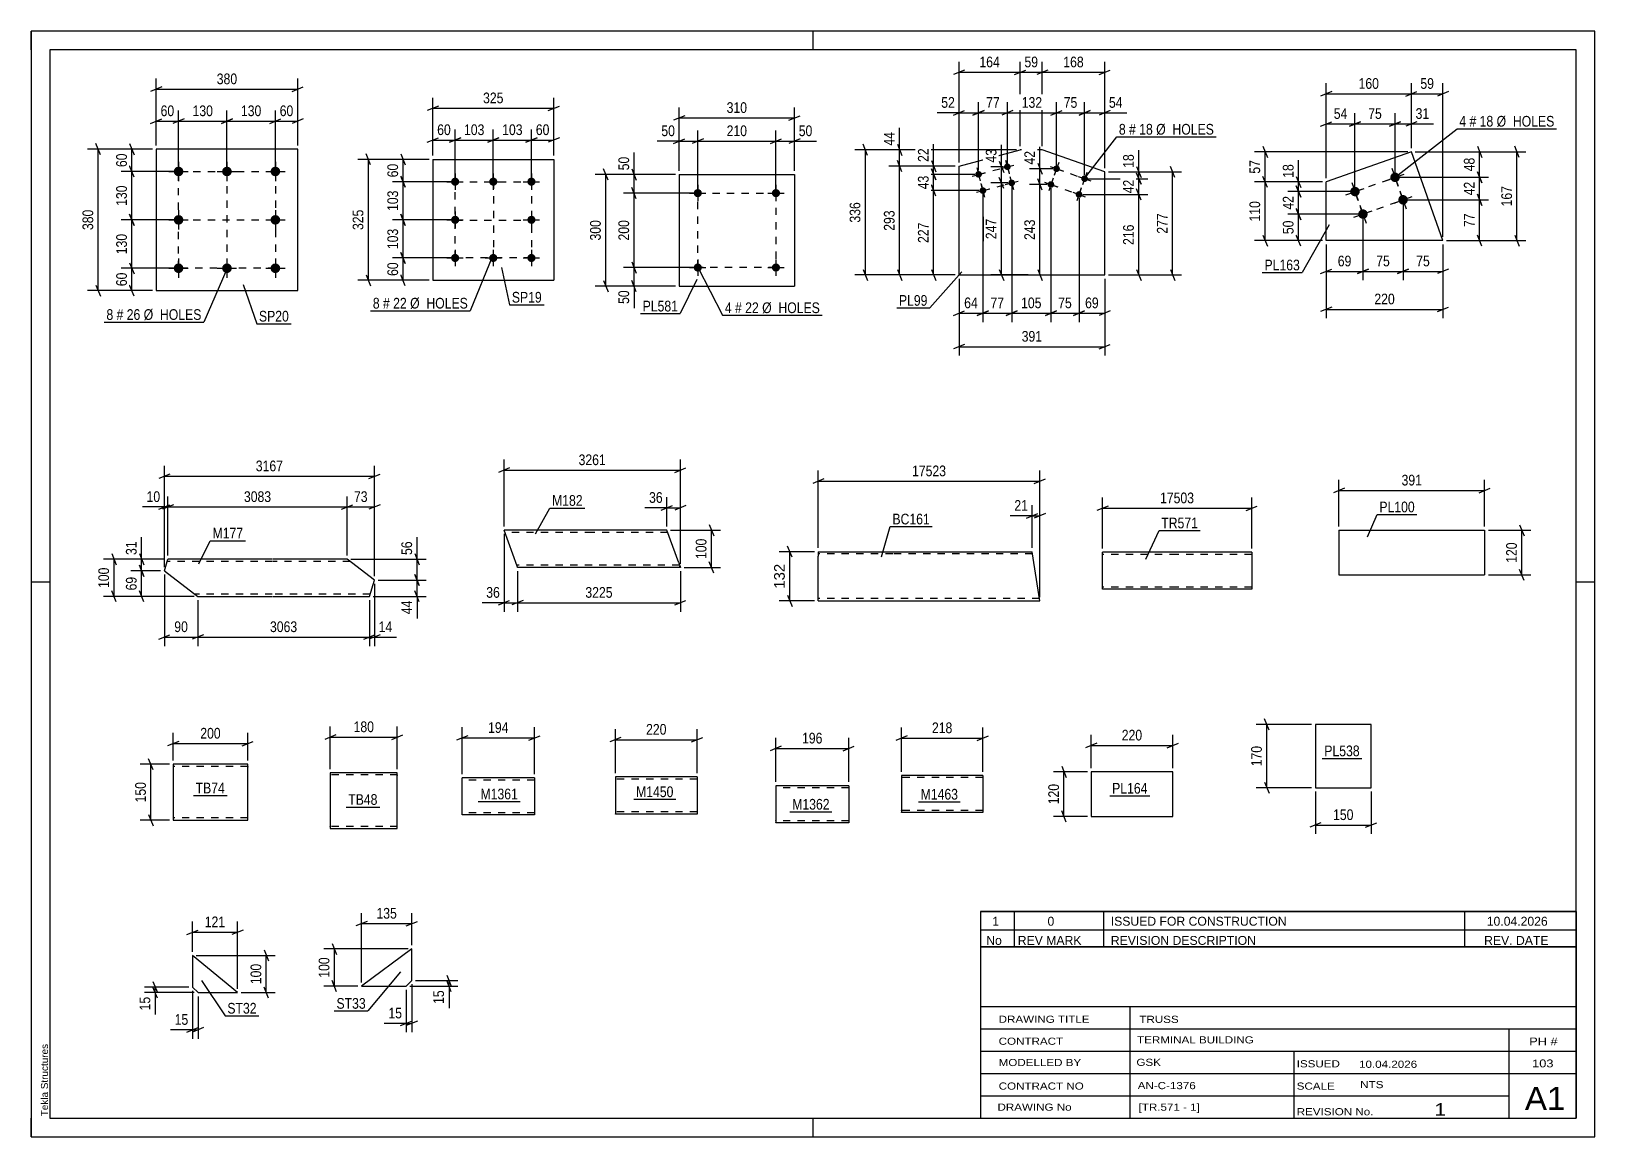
# Paper-space layout 'Layout1' of a CAD drawing. Header units: millimetres. Extents: x 0 to 420, y 0 to 297.
# The model-space entities are those that its viewports show. They can reach past a viewport. Long polylines and large blocks are cut down to what shows.
import ezdxf

# ---------------------------------------------------------------- set-up
doc = ezdxf.new("R2010")
doc.units = ezdxf.units.MM
doc.linetypes.add('DXK_LINE_DOT2', pattern=[3.9198, 1.9599, -1.9599])
doc.layers.add('Viewport layer', color=7, linetype='Continuous', plot=False)
doc.styles.add('Arial', font='ARIAL.TTF', dxfattribs={"height": 0.2})
doc.styles.add('Arial Narrow', font='ARIALN.TTF', dxfattribs={"height": 0.2})

# ---------------------------------------------------------------- blocks, each defined once
blk = doc.blocks.new('Unknown-203762392-1135')
at = {"color": 5, "linetype": 'Continuous'}
for p, q in [((420, 297), (0, 297)), ((0, 297), (0, 0)), ((0, 292), (0, 297)), ((210, 292), (210, 297)), ((420, 0), (420, 297)), ((415, 292), (5, 292)), ((5, 292), (5, 5)), ((415, 5), (415, 292)), ((5, 149), (0, 149)), ((420, 149), (415, 149)), ((0, 0), (0, 5)), ((5, 5), (415, 5)), ((210, 0), (210, 5)), ((0, 0), (420, 0))]:
    blk.add_line(p, q, dxfattribs=at)
at = {"color": 174, "linetype": 'Continuous', "style": 'Arial'}
blk.add_text('Tekla Structures', height=1.9102, rotation=90, dxfattribs=at).set_placement((4.5, 5.5))
blk = doc.blocks.new('Part-203762392-3277 - 3261')
at = {"color": 2, "linetype": 'Continuous'}
for p, q in [((351.28, 162.94), (351.28, 150.94)), ((351.28, 162.94), (390.42, 162.94)), ((390.42, 162.94), (390.42, 150.94)), ((351.28, 150.94), (390.42, 150.94))]:
    blk.add_line(p, q, dxfattribs=at)
blk = doc.blocks.new('Part-203762392-3023 - 3017')
at = {"color": 2, "linetype": 'Continuous'}
for p, q in [((33.57, 265.33), (33.57, 227.33)), ((71.57, 265.33), (33.57, 265.33)), ((71.57, 227.33), (71.57, 265.33)), ((33.57, 227.33), (71.57, 227.33))]:
    blk.add_line(p, q, dxfattribs=at)
blk = doc.blocks.new('Bolt-203762392-3056 - 3017')
at = {"linetype": 'Continuous'}
for points in [[(39.57, 260.63, -1), (39.57, 258.03, -1)], [(52.57, 260.63, -1), (52.57, 258.03, -1)], [(65.57, 260.63, -1), (65.57, 258.03, -1)], [(39.57, 247.63, -1), (39.57, 245.03, -1)], [(65.57, 247.63, -1), (65.57, 245.03, -1)], [(39.57, 234.63, -1), (39.57, 232.03, -1)], [(52.57, 234.63, -1), (52.57, 232.03, -1)], [(65.57, 234.63, -1), (65.57, 232.03, -1)]]:
    blk.add_hatch(color=1, dxfattribs=at).paths.add_polyline_path(points)
at = {"color": 1, "linetype": 'Continuous'}
for p, q in [((39.57, 261.93), (39.57, 256.73)), ((52.57, 261.93), (52.57, 256.73)), ((65.57, 261.93), (65.57, 256.73)), ((36.97, 259.33), (42.17, 259.33)), ((49.97, 259.33), (55.17, 259.33)), ((62.97, 259.33), (68.17, 259.33)), ((39.57, 248.93), (39.57, 243.73)), ((65.57, 248.93), (65.57, 243.73)), ((36.97, 246.33), (42.17, 246.33)), ((62.97, 246.33), (68.17, 246.33)), ((39.57, 235.93), (39.57, 230.73)), ((52.57, 235.93), (52.57, 230.73)), ((65.57, 235.93), (65.57, 230.73)), ((36.97, 233.33), (42.17, 233.33)), ((49.97, 233.33), (55.17, 233.33)), ((62.97, 233.33), (68.17, 233.33))]:
    blk.add_line(p, q, dxfattribs=at)
blk = doc.blocks.new('Part-203762392-1375 - 1346')
at = {"color": 2, "linetype": 'Continuous'}
for p, q in [((211.42, 157.18), (211.42, 155.98)), ((211.42, 157.18), (231.42, 157.18)), ((211.42, 145.18), (211.42, 155.98)), ((231.52, 157.18), (268.87, 157.18)), ((270.94, 143.98), (268.87, 157.18)), ((211.42, 144.07), (211.42, 145.18)), ((211.42, 143.98), (211.42, 144.07)), ((211.42, 143.98), (231.42, 143.98)), ((231.52, 143.98), (270.94, 143.98))]:
    blk.add_line(p, q, dxfattribs=at)
at = {"color": 7, "linetype": 'DXK_LINE_DOT2'}
for p, q in [((211.42, 157.18), (211.42, 157.09)), ((211.42, 157.09), (211.42, 156.82)), ((231.42, 156.58), (211.42, 156.58)), ((268.96, 156.58), (231.52, 156.58)), ((211.42, 144.33), (211.42, 145.18)), ((231.42, 144.58), (211.42, 144.58)), ((270.85, 144.58), (231.52, 144.58))]:
    blk.add_line(p, q, dxfattribs=at)
blk = doc.blocks.new('Part-203762392-1896 - 1880')
at = {"color": 2, "linetype": 'Continuous'}
for p, q in [((35.75, 152.02), (36.73, 155.17)), ((35.75, 152.02), (44.75, 145.17)), ((64.75, 155.17), (36.73, 155.17)), ((84.85, 155.17), (64.85, 155.17)), ((92.19, 149.57), (84.85, 155.17)), ((90.82, 145.17), (92.19, 149.57)), ((44.75, 145.17), (64.75, 145.17)), ((64.85, 145.17), (90.82, 145.17))]:
    blk.add_line(p, q, dxfattribs=at)
at = {"color": 7, "linetype": 'DXK_LINE_DOT2'}
for p, q in [((64.75, 154.57), (36.55, 154.57)), ((85.63, 154.57), (64.85, 154.57)), ((64.75, 145.77), (43.96, 145.77)), ((91.01, 145.77), (64.85, 145.77))]:
    blk.add_line(p, q, dxfattribs=at)
blk = doc.blocks.new('Bolt-203762392-3338 - 3304')
at = {"linetype": 'Continuous'}
for points in [[(113.86, 257.69, -1), (113.86, 255.49, -1)], [(124.11, 257.69, -1), (124.11, 255.49, -1)], [(134.36, 257.69, -1), (134.36, 255.49, -1)], [(113.86, 247.44, -1), (113.86, 245.24, -1)], [(134.36, 247.44, -1), (134.36, 245.24, -1)], [(113.86, 237.19, -1), (113.86, 234.99, -1)], [(124.11, 237.19, -1), (124.11, 234.99, -1)], [(134.36, 237.19, -1), (134.36, 234.99, -1)]]:
    blk.add_hatch(color=1, dxfattribs=at).paths.add_polyline_path(points)
at = {"color": 1, "linetype": 'Continuous'}
for p, q in [((111.66, 256.59), (116.06, 256.59)), ((113.86, 258.79), (113.86, 254.39)), ((121.91, 256.59), (126.31, 256.59)), ((124.11, 258.79), (124.11, 254.39)), ((132.16, 256.59), (136.56, 256.59)), ((134.36, 258.79), (134.36, 254.39)), ((113.86, 248.54), (113.86, 244.14)), ((134.36, 248.54), (134.36, 244.14)), ((111.66, 246.34), (116.06, 246.34)), ((132.16, 246.34), (136.56, 246.34)), ((111.66, 236.09), (116.06, 236.09)), ((113.86, 238.29), (113.86, 233.89)), ((121.91, 236.09), (126.31, 236.09)), ((124.11, 238.29), (124.11, 233.89)), ((132.16, 236.09), (136.56, 236.09)), ((134.36, 238.29), (134.36, 233.89))]:
    blk.add_line(p, q, dxfattribs=at)
blk = doc.blocks.new('Part-203762392-3353 - 3304')
at = {"color": 2, "linetype": 'Continuous'}
for p, q in [((107.86, 262.59), (107.86, 230.09)), ((107.86, 262.59), (140.36, 262.59)), ((140.36, 262.59), (140.36, 230.09)), ((107.86, 230.09), (140.36, 230.09))]:
    blk.add_line(p, q, dxfattribs=at)
blk = doc.blocks.new('Part-203762392-3162 - 3157')
at = {"color": 2, "linetype": 'Continuous'}
for p, q in [((58.14, 100.07), (38.14, 100.07)), ((38.14, 100.07), (38.14, 85.16)), ((58.14, 86.27), (58.14, 100.07)), ((38.14, 85.16), (38.14, 85.07)), ((38.14, 85.07), (58.14, 85.07)), ((58.14, 85.07), (58.14, 86.27))]:
    blk.add_line(p, q, dxfattribs=at)
at = {"color": 7, "linetype": 'DXK_LINE_DOT2'}
for p, q in [((58.14, 99.47), (38.14, 99.47)), ((58.14, 99.42), (58.14, 99.47)), ((58.14, 99.47), (58.14, 99.42)), ((58.14, 99.32), (58.14, 99.42)), ((58.14, 99.42), (58.14, 99.32)), ((38.14, 85.67), (38.14, 85.71)), ((58.14, 85.67), (38.14, 85.67)), ((58.14, 85.71), (58.14, 86.04)), ((58.14, 85.67), (58.14, 85.71))]:
    blk.add_line(p, q, dxfattribs=at)
blk = doc.blocks.new('Part-203762392-3911 - 3895')
at = {"color": 2, "linetype": 'Continuous'}
for p, q in [((130.51, 153.3), (127, 162.95)), ((150.64, 162.95), (127, 162.95)), ((170.74, 162.95), (150.74, 162.95)), ((173.94, 154.15), (170.74, 162.95)), ((130.61, 153.04), (130.51, 153.3)), ((130.64, 152.95), (130.61, 153.04)), ((150.64, 152.95), (130.64, 152.95)), ((174.38, 152.95), (150.74, 152.95)), ((173.94, 154.15), (174.38, 152.95))]:
    blk.add_line(p, q, dxfattribs=at)
at = {"color": 7, "linetype": 'DXK_LINE_DOT2'}
for p, q in [((150.64, 162.35), (127.22, 162.35)), ((170.96, 162.35), (150.74, 162.35)), ((150.64, 153.55), (130.42, 153.55)), ((174.16, 153.55), (150.74, 153.55)), ((174.35, 153.04), (174.25, 153.3)), ((174.38, 152.95), (174.35, 153.04))]:
    blk.add_line(p, q, dxfattribs=at)
blk = doc.blocks.new('Part-203762392-3234 - 3220')
at = {"color": 2, "linetype": 'Continuous'}
for p, q in [((284.71, 98.05), (284.71, 86.05)), ((306.66, 98.05), (284.71, 98.05)), ((306.66, 86.05), (306.66, 98.05)), ((284.71, 86.05), (306.66, 86.05))]:
    blk.add_line(p, q, dxfattribs=at)
blk = doc.blocks.new('Part-203762392-3499 - 3493')
at = {"color": 2, "linetype": 'Continuous'}
for p, q in [((80.33, 97.79), (80.33, 82.89)), ((98.33, 97.79), (80.33, 97.79)), ((98.33, 83.99), (98.33, 97.79)), ((80.33, 82.89), (80.33, 82.79)), ((80.33, 82.79), (98.33, 82.79)), ((98.33, 82.79), (98.33, 83.99))]:
    blk.add_line(p, q, dxfattribs=at)
at = {"color": 7, "linetype": 'DXK_LINE_DOT2'}
for p, q in [((98.33, 97.19), (80.33, 97.19)), ((98.33, 97.19), (98.33, 97.15)), ((98.33, 97.15), (98.33, 97.19)), ((98.33, 97.05), (98.33, 97.15)), ((98.33, 97.15), (98.33, 97.05)), ((80.33, 83.39), (80.33, 83.44)), ((98.33, 83.39), (80.33, 83.39)), ((98.33, 83.44), (98.33, 83.77)), ((98.33, 83.39), (98.33, 83.44))]:
    blk.add_line(p, q, dxfattribs=at)
blk = doc.blocks.new('Part-203762392-3470 - 3454')
at = {"color": 2, "linetype": 'Continuous'}
for p, q in [((307.75, 157.07), (287.75, 157.07)), ((287.75, 147.16), (287.75, 157.07)), ((327.85, 157.07), (307.85, 157.07)), ((327.85, 157.07), (327.85, 147.07)), ((287.75, 147.07), (287.75, 147.16)), ((307.75, 147.07), (287.75, 147.07)), ((327.85, 147.07), (307.85, 147.07))]:
    blk.add_line(p, q, dxfattribs=at)
at = {"color": 7, "linetype": 'DXK_LINE_DOT2'}
for p, q in [((307.75, 156.47), (287.75, 156.47)), ((327.85, 156.47), (307.85, 156.47)), ((327.85, 156.98), (327.85, 157.07)), ((287.75, 147.67), (287.75, 147.72)), ((307.75, 147.67), (287.75, 147.67)), ((327.85, 147.67), (307.85, 147.67)), ((327.85, 147.67), (327.85, 147.72))]:
    blk.add_line(p, q, dxfattribs=at)
blk = doc.blocks.new('Part-203762392-3193 - 3189')
at = {"color": 2, "linetype": 'Continuous'}
for p, q in [((344.95, 110.76), (344.95, 93.76)), ((359.95, 110.76), (344.95, 110.76)), ((359.95, 93.76), (359.95, 110.76)), ((344.95, 93.76), (359.95, 93.76))]:
    blk.add_line(p, q, dxfattribs=at)
blk = doc.blocks.new('Part-203762392-2967 - 2951')
at = {"color": 2, "linetype": 'Continuous'}
for p, q in [((43.3, 48.72), (43.3, 40.22)), ((55.39, 38.72), (43.3, 48.72)), ((43.3, 40.22), (44.8, 38.72)), ((44.8, 38.72), (55.39, 38.72))]:
    blk.add_line(p, q, dxfattribs=at)
blk = doc.blocks.new('Part-203762392-2896 - 2880')
at = {"color": 2, "linetype": 'Continuous'}
for p, q in [((102.22, 50.45), (88.72, 40.45)), ((102.22, 41.95), (102.22, 50.45)), ((88.72, 40.45), (100.72, 40.45)), ((100.72, 40.45), (102.22, 41.95))]:
    blk.add_line(p, q, dxfattribs=at)
blk = doc.blocks.new('Bolt-203762392-2492 - 2486')
at = {"linetype": 'Continuous'}
for points in [[(276.27, 259.77, -1), (274.57, 260.37, -1)], [(274.76, 255.53, -1), (273.07, 256.13, -1)], [(283.81, 257.09, -1), (282.11, 257.7, -1)], [(282.3, 252.85, -1), (280.61, 253.45, -1)]]:
    blk.add_hatch(color=1, dxfattribs=at).paths.add_polyline_path(points)
at = {"color": 1, "linetype": 'Continuous'}
for p, q in [((273.72, 260.67), (277.12, 259.47)), ((276.02, 261.77), (274.82, 258.37)), ((272.22, 256.43), (275.61, 255.23)), ((274.52, 257.52), (273.31, 254.13)), ((281.26, 258), (284.66, 256.79)), ((283.56, 259.09), (282.36, 255.7)), ((279.76, 253.76), (283.15, 252.55)), ((282.06, 254.85), (280.85, 251.46))]:
    blk.add_line(p, q, dxfattribs=at)
blk = doc.blocks.new('Bolt-203762392-2497 - 2486')
at = {"linetype": 'Continuous'}
for points in [[(263.08, 260.84, -1), (261.34, 260.37, -1)], [(255.35, 258.78, -1), (253.61, 258.32, -1)], [(264.24, 256.49, -1), (262.5, 256.02, -1)], [(256.51, 254.43, -1), (254.77, 253.97, -1)]]:
    blk.add_hatch(color=1, dxfattribs=at).paths.add_polyline_path(points)
at = {"color": 1, "linetype": 'Continuous'}
for p, q in [((260.47, 260.14), (263.95, 261.07)), ((261.75, 262.34), (262.68, 258.86)), ((252.74, 258.08), (256.22, 259.01)), ((254.02, 260.29), (254.94, 256.81)), ((261.63, 255.79), (265.11, 256.72)), ((262.91, 257.99), (263.83, 254.52)), ((253.9, 253.74), (257.38, 254.66)), ((255.18, 255.94), (256.1, 252.46))]:
    blk.add_line(p, q, dxfattribs=at)
blk = doc.blocks.new('Part-203762392-2512 - 2486')
at = {"color": 2, "linetype": 'Continuous'}
for p, q in [((249.23, 260.77), (265.66, 265.14)), ((271.59, 265.14), (265.66, 265.14)), ((288.37, 259.19), (271.59, 265.14)), ((249.23, 231.52), (249.23, 260.77)), ((288.37, 231.52), (288.37, 259.19)), ((249.23, 231.52), (288.37, 231.52))]:
    blk.add_line(p, q, dxfattribs=at)
blk = doc.blocks.new('Bolt-203762392-2306 - 2228')
at = {"linetype": 'Continuous'}
for points in [[(367.58, 258.19, -1), (365.15, 257.33, -1)], [(356.8, 254.37, -1), (354.38, 253.51, -1)], [(369.72, 252.14, -1), (367.3, 251.28, -1)], [(358.95, 248.31, -1), (356.53, 247.45, -1)]]:
    blk.add_hatch(color=1, dxfattribs=at).paths.add_polyline_path(points)
at = {"color": 1, "linetype": 'Continuous'}
for p, q in [((354.73, 256.37), (356.45, 251.52)), ((363.94, 256.9), (368.79, 258.62)), ((365.5, 260.19), (367.22, 255.34)), ((353.17, 253.08), (358.02, 254.8)), ((366.09, 250.85), (370.94, 252.57)), ((367.65, 254.13), (369.37, 249.28)), ((355.32, 247.03), (360.17, 248.74)), ((356.88, 250.31), (358.6, 245.46))]:
    blk.add_line(p, q, dxfattribs=at)
blk = doc.blocks.new('Part-203762392-2245 - 2228')
at = {"color": 2, "linetype": 'Continuous'}
for p, q in [((370.75, 264.63), (347.86, 256.51)), ((379.22, 240.75), (370.75, 264.63)), ((347.86, 240.75), (347.86, 256.51)), ((379.22, 240.75), (347.86, 240.75))]:
    blk.add_line(p, q, dxfattribs=at)
blk = doc.blocks.new('Part-203762392-7899 - 7895')
at = {"color": 2, "linetype": 'Continuous'}
for p, q in [((135.18, 96.44), (115.74, 96.44)), ((115.74, 86.53), (115.74, 96.44)), ((135.18, 96.44), (135.18, 86.44)), ((115.74, 86.44), (115.74, 86.53)), ((135.18, 86.44), (115.74, 86.44))]:
    blk.add_line(p, q, dxfattribs=at)
at = {"color": 7, "linetype": 'DXK_LINE_DOT2'}
for p, q in [((135.18, 95.84), (115.74, 95.84)), ((115.74, 87.04), (115.74, 87.08)), ((135.18, 87.04), (115.74, 87.04)), ((135.18, 87.04), (135.18, 87.08))]:
    blk.add_line(p, q, dxfattribs=at)
blk = doc.blocks.new('Bolt-203762392-7954 - 7915')
at = {"linetype": 'Continuous'}
for points in [[(180.15, 233.52, -1), (177.95, 233.52, -1)], [(201.15, 233.52, -1), (198.95, 233.52, -1)]]:
    blk.add_hatch(color=1, dxfattribs=at).paths.add_polyline_path(points)
at = {"color": 1, "linetype": 'Continuous'}
for p, q in [((179.05, 235.72), (179.05, 231.32)), ((200.05, 235.72), (200.05, 231.32)), ((176.85, 233.52), (181.25, 233.52)), ((197.85, 233.52), (202.25, 233.52))]:
    blk.add_line(p, q, dxfattribs=at)
blk = doc.blocks.new('Part-203762392-7921 - 7915')
at = {"color": 2, "linetype": 'Continuous'}
for p, q in [((174.05, 258.52), (174.05, 228.52)), ((174.05, 258.52), (205.05, 258.52)), ((205.05, 258.52), (205.05, 228.52)), ((174.05, 228.52), (205.05, 228.52))]:
    blk.add_line(p, q, dxfattribs=at)
blk = doc.blocks.new('Bolt-203762392-7959 - 7915')
at = {"linetype": 'Continuous'}
for points in [[(180.15, 253.52, -1), (177.95, 253.52, -1)], [(201.15, 253.52, -1), (198.95, 253.52, -1)]]:
    blk.add_hatch(color=1, dxfattribs=at).paths.add_polyline_path(points)
at = {"color": 1, "linetype": 'Continuous'}
for p, q in [((176.85, 253.52), (181.25, 253.52)), ((179.05, 255.72), (179.05, 251.32)), ((197.85, 253.52), (202.25, 253.52)), ((200.05, 255.72), (200.05, 251.32))]:
    blk.add_line(p, q, dxfattribs=at)
blk = doc.blocks.new('Part-203762392-8863 - 8859')
at = {"color": 2, "linetype": 'Continuous'}
for p, q in [((178.9, 96.67), (156.91, 96.67)), ((156.91, 96.67), (156.91, 86.76)), ((178.9, 96.67), (178.9, 86.67)), ((156.91, 86.67), (156.91, 86.76)), ((178.9, 86.67), (156.91, 86.67))]:
    blk.add_line(p, q, dxfattribs=at)
at = {"color": 7, "linetype": 'DXK_LINE_DOT2'}
for p, q in [((178.9, 96.58), (178.9, 96.67)), ((178.9, 96.07), (156.91, 96.07)), ((156.91, 87.27), (156.91, 87.31)), ((178.9, 87.27), (156.91, 87.27)), ((178.9, 87.27), (178.9, 87.31))]:
    blk.add_line(p, q, dxfattribs=at)
blk = doc.blocks.new('Part-203762392-13760 - 13759')
at = {"color": 2, "linetype": 'Continuous'}
for p, q in [((219.59, 94.31), (199.99, 94.31)), ((199.99, 94.31), (199.99, 84.4)), ((219.59, 94.31), (219.59, 84.31)), ((199.99, 84.31), (199.99, 84.4)), ((219.59, 84.31), (199.99, 84.31))]:
    blk.add_line(p, q, dxfattribs=at)
at = {"color": 7, "linetype": 'DXK_LINE_DOT2'}
for p, q in [((219.59, 93.71), (199.99, 93.71)), ((219.59, 94.21), (219.59, 94.31)), ((199.99, 84.91), (199.99, 84.95)), ((219.59, 84.91), (199.99, 84.91)), ((219.59, 84.91), (219.59, 84.95))]:
    blk.add_line(p, q, dxfattribs=at)
blk = doc.blocks.new('Part-203762392-13789 - 13788')
at = {"color": 2, "linetype": 'Continuous'}
for p, q in [((255.61, 97.08), (233.78, 97.08)), ((233.78, 97.08), (233.78, 87.18)), ((255.61, 97.08), (255.61, 87.08)), ((233.78, 87.08), (233.78, 87.18)), ((255.61, 87.08), (233.78, 87.08))]:
    blk.add_line(p, q, dxfattribs=at)
at = {"color": 7, "linetype": 'DXK_LINE_DOT2'}
for p, q in [((255.61, 96.48), (233.78, 96.48)), ((233.78, 87.68), (233.78, 87.73)), ((255.61, 87.68), (233.78, 87.68)), ((255.61, 87.68), (255.61, 87.73))]:
    blk.add_line(p, q, dxfattribs=at)
blk = doc.blocks.new('Rectangle-203762392-3143 - 3017')
at = {"color": 1, "linetype": 'DXK_LINE_DOT2'}
blk.add_lwpolyline([(39.57, 259.33), (65.57, 259.33), (65.57, 233.33), (39.57, 233.33), (39.57, 259.33)], close=True, dxfattribs=at)
blk = doc.blocks.new('Rectangle-203762392-3440 - 3304')
at = {"color": 1, "linetype": 'DXK_LINE_DOT2'}
blk.add_lwpolyline([(113.86, 256.59), (134.36, 256.59), (134.36, 236.09), (113.86, 236.09), (113.86, 256.59)], close=True, dxfattribs=at)
blk = doc.blocks.new('Line-203762392-2785 - 2486')
at = {"color": 1, "linetype": 'DXK_LINE_DOT2'}
blk.add_line((262.21, 260.6), (263.37, 256.25), dxfattribs=at)
blk = doc.blocks.new('Line-203762392-2453 - 2228')
at = {"color": 1, "linetype": 'DXK_LINE_DOT2'}
blk.add_line((355.59, 253.94), (366.36, 257.76), dxfattribs=at)
blk = doc.blocks.new('Rectangle-203762392-8068 - 7915')
at = {"color": 1, "linetype": 'DXK_LINE_DOT2'}
blk.add_lwpolyline([(179.05, 253.52), (200.05, 253.52), (200.05, 233.52), (179.05, 233.52), (179.05, 253.52)], close=True, dxfattribs=at)
blk = doc.blocks.new('Line-203762392-3136 - 3017')
at = {"color": 1, "linetype": 'DXK_LINE_DOT2'}
blk.add_line((52.57, 259.33), (52.57, 233.33), dxfattribs=at)
blk = doc.blocks.new('Line-203762392-3433 - 3304')
at = {"color": 1, "linetype": 'DXK_LINE_DOT2'}
blk.add_line((124.16, 256.59), (124.16, 236.09), dxfattribs=at)
blk = doc.blocks.new('Line-203762392-2792 - 2486')
at = {"color": 1, "linetype": 'DXK_LINE_DOT2'}
blk.add_line((254.48, 258.55), (262.21, 260.6), dxfattribs=at)
blk = doc.blocks.new('Line-203762392-2461 - 2228')
at = {"color": 1, "linetype": 'DXK_LINE_DOT2'}
blk.add_line((368.51, 251.71), (366.36, 257.76), dxfattribs=at)
blk = doc.blocks.new('Line-203762392-3129 - 3017')
at = {"color": 1, "linetype": 'DXK_LINE_DOT2'}
blk.add_line((39.57, 246.33), (65.57, 246.33), dxfattribs=at)
blk = doc.blocks.new('Line-203762392-3426 - 3304')
at = {"color": 1, "linetype": 'DXK_LINE_DOT2'}
blk.add_line((113.86, 246.29), (134.36, 246.29), dxfattribs=at)
blk = doc.blocks.new('Line-203762392-2799 - 2486')
at = {"color": 1, "linetype": 'DXK_LINE_DOT2'}
blk.add_line((255.64, 254.2), (263.37, 256.25), dxfattribs=at)
blk = doc.blocks.new('Line-203762392-2468 - 2228')
at = {"color": 1, "linetype": 'DXK_LINE_DOT2'}
blk.add_line((357.74, 247.88), (368.51, 251.71), dxfattribs=at)
blk = doc.blocks.new('Line-203762392-2806 - 2486')
at = {"color": 1, "linetype": 'DXK_LINE_DOT2'}
blk.add_line((255.64, 254.2), (254.48, 258.55), dxfattribs=at)
blk = doc.blocks.new('Line-203762392-2475 - 2228')
at = {"color": 1, "linetype": 'DXK_LINE_DOT2'}
blk.add_line((357.74, 247.88), (355.59, 253.94), dxfattribs=at)
blk = doc.blocks.new('Line-203762392-2813 - 2486')
at = {"color": 1, "linetype": 'DXK_LINE_DOT2'}
blk.add_line((275.42, 260.07), (273.92, 255.83), dxfattribs=at)
blk = doc.blocks.new('Line-203762392-2820 - 2486')
at = {"color": 1, "linetype": 'DXK_LINE_DOT2'}
blk.add_line((273.92, 255.83), (281.46, 253.15), dxfattribs=at)
blk = doc.blocks.new('Line-203762392-2827 - 2486')
at = {"color": 1, "linetype": 'DXK_LINE_DOT2'}
blk.add_line((281.46, 253.15), (282.96, 257.39), dxfattribs=at)
blk = doc.blocks.new('Line-203762392-2834 - 2486')
at = {"color": 1, "linetype": 'DXK_LINE_DOT2'}
blk.add_line((275.42, 260.07), (282.96, 257.39), dxfattribs=at)
blk = doc.blocks.new('StraightDimension-203762392-3279 - 3261')
at = {"color": 7, "linetype": 'Continuous'}
for p, q in [((399.82, 164.44), (401.02, 161.44)), ((391.42, 162.94), (402.82, 162.94)), ((400.42, 150.94), (400.42, 162.94)), ((401.02, 149.44), (399.82, 152.44)), ((391.42, 150.94), (402.82, 150.94))]:
    blk.add_line(p, q, dxfattribs=at)
at = {"color": 0}
blk.add_wipeout([(399.67, 160.28), (395.47, 160.28), (395.47, 153.59), (399.67, 153.59)], dxfattribs=at)
at = {"color": 3, "style": 'Arial Narrow'}
blk.add_text('120', height=2.863, rotation=90.0002, dxfattribs=at).set_placement((399.07, 154.19))
blk = doc.blocks.new('StraightDimension-203762392-3290 - 3261')
at = {"color": 7, "linetype": 'Continuous'}
for p, q in [((351.28, 163.94), (351.28, 176.48)), ((390.42, 163.94), (390.42, 176.48)), ((352.78, 174.23), (349.78, 173.03)), ((351.28, 173.63), (390.42, 173.63)), ((388.92, 173.03), (391.92, 174.23))]:
    blk.add_line(p, q, dxfattribs=at)
at = {"color": 0}
blk.add_wipeout([(374.2, 174.38), (374.2, 178.58), (367.51, 178.58), (367.51, 174.38)], dxfattribs=at)
at = {"color": 3, "style": 'Arial Narrow'}
blk.add_text('391', height=2.863, dxfattribs=at).set_placement((368.11, 174.98))
blk = doc.blocks.new('StraightDimension-203762392-3105 - 3017')
at = {"color": 7, "linetype": 'Continuous'}
for p, q in [((27.63, 257.83), (26.43, 260.83)), ((38.57, 259.33), (24.18, 259.33)), ((27.03, 246.33), (27.03, 259.33)), ((26.43, 247.83), (27.63, 244.83)), ((38.57, 246.33), (24.18, 246.33))]:
    blk.add_line(p, q, dxfattribs=at)
at = {"color": 0}
blk.add_wipeout([(26.28, 256.18), (22.08, 256.18), (22.08, 249.49), (26.28, 249.49)], dxfattribs=at)
at = {"color": 3, "style": 'Arial Narrow'}
blk.add_text('130', height=2.863, rotation=90.0002, dxfattribs=at).set_placement((25.68, 250.09))
blk = doc.blocks.new('StraightDimension-203762392-3058 - 3017')
at = {"color": 7, "linetype": 'Continuous'}
for p, q in [((35.07, 282.03), (32.07, 280.83)), ((33.57, 266.33), (33.57, 284.28)), ((33.57, 281.43), (71.57, 281.43)), ((70.07, 280.83), (73.07, 282.03)), ((71.57, 266.33), (71.57, 284.28))]:
    blk.add_line(p, q, dxfattribs=at)
at = {"color": 0}
blk.add_wipeout([(55.91, 282.18), (55.91, 286.38), (49.23, 286.38), (49.23, 282.18)], dxfattribs=at)
at = {"color": 3, "style": 'Arial Narrow'}
blk.add_text('380', height=2.863, dxfattribs=at).set_placement((49.83, 282.78))
blk = doc.blocks.new('StraightDimension-203762392-3069 - 3017')
at = {"color": 7, "linetype": 'Continuous'}
for p, q in [((54.07, 273.45), (51.07, 272.25)), ((52.57, 260.33), (52.57, 275.7)), ((64.07, 272.25), (67.07, 273.45)), ((65.57, 260.33), (65.57, 275.7)), ((52.57, 272.85), (65.57, 272.85))]:
    blk.add_line(p, q, dxfattribs=at)
at = {"color": 0}
blk.add_wipeout([(62.41, 273.6), (62.41, 277.8), (55.73, 277.8), (55.73, 273.6)], dxfattribs=at)
at = {"color": 3, "style": 'Arial Narrow'}
blk.add_text('130', height=2.863, dxfattribs=at).set_placement((56.33, 274.2))
blk = doc.blocks.new('StraightDimension-203762392-3094 - 3017')
at = {"color": 7, "linetype": 'Continuous'}
for p, q in [((32.57, 265.33), (15.13, 265.33)), ((18.58, 263.83), (17.38, 266.83)), ((17.98, 227.33), (17.98, 265.33)), ((32.57, 227.33), (15.13, 227.33)), ((17.38, 228.83), (18.58, 225.83))]:
    blk.add_line(p, q, dxfattribs=at)
at = {"color": 0}
blk.add_wipeout([(17.23, 249.68), (13.03, 249.68), (13.03, 242.99), (17.23, 242.99)], dxfattribs=at)
at = {"color": 3, "style": 'Arial Narrow'}
blk.add_text('380', height=2.863, rotation=90.0002, dxfattribs=at).set_placement((16.63, 243.59))
blk = doc.blocks.new('StraightDimension-203762392-3071 - 3017')
at = {"color": 7, "linetype": 'Continuous'}
for p, q in [((41.07, 273.45), (38.07, 272.25)), ((39.57, 260.33), (39.57, 275.7)), ((51.07, 272.25), (54.07, 273.45)), ((52.57, 260.33), (52.57, 275.7)), ((39.57, 272.85), (52.57, 272.85))]:
    blk.add_line(p, q, dxfattribs=at)
at = {"color": 0}
blk.add_wipeout([(49.41, 273.6), (49.41, 277.8), (42.73, 277.8), (42.73, 273.6)], dxfattribs=at)
at = {"color": 3, "style": 'Arial Narrow'}
blk.add_text('130', height=2.863, dxfattribs=at).set_placement((43.33, 274.2))
blk = doc.blocks.new('StraightDimension-203762392-3073 - 3017')
at = {"color": 7, "linetype": 'Continuous'}
for p, q in [((32.07, 272.25), (35.07, 273.45)), ((33.57, 266.33), (33.57, 275.7)), ((41.07, 273.45), (38.07, 272.25)), ((39.57, 260.33), (39.57, 275.7)), ((33.57, 272.85), (39.57, 272.85))]:
    blk.add_line(p, q, dxfattribs=at)
at = {"color": 0}
blk.add_wipeout([(39, 273.6), (39, 277.8), (34.14, 277.8), (34.14, 273.6)], dxfattribs=at)
at = {"color": 3, "style": 'Arial Narrow'}
blk.add_text('60', height=2.863, dxfattribs=at).set_placement((34.74, 274.2))
blk = doc.blocks.new('StraightDimension-203762392-3083 - 3017')
at = {"color": 7, "linetype": 'Continuous'}
for p, q in [((64.07, 272.25), (67.07, 273.45)), ((65.57, 260.33), (65.57, 275.7)), ((73.07, 273.45), (70.07, 272.25)), ((71.57, 266.33), (71.57, 275.7)), ((65.57, 272.85), (71.57, 272.85))]:
    blk.add_line(p, q, dxfattribs=at)
at = {"color": 0}
blk.add_wipeout([(71, 273.6), (71, 277.8), (66.14, 277.8), (66.14, 273.6)], dxfattribs=at)
at = {"color": 3, "style": 'Arial Narrow'}
blk.add_text('60', height=2.863, dxfattribs=at).set_placement((66.74, 274.2))
blk = doc.blocks.new('StraightDimension-203762392-3107 - 3017')
at = {"color": 7, "linetype": 'Continuous'}
for p, q in [((27.63, 244.83), (26.43, 247.83)), ((38.57, 246.33), (24.18, 246.33)), ((27.03, 233.33), (27.03, 246.33)), ((38.57, 233.33), (24.18, 233.33)), ((26.43, 234.83), (27.63, 231.83))]:
    blk.add_line(p, q, dxfattribs=at)
at = {"color": 0}
blk.add_wipeout([(26.28, 243.18), (22.08, 243.18), (22.08, 236.49), (26.28, 236.49)], dxfattribs=at)
at = {"color": 3, "style": 'Arial Narrow'}
blk.add_text('130', height=2.863, rotation=90.0002, dxfattribs=at).set_placement((25.68, 237.09))
blk = doc.blocks.new('StraightDimension-203762392-3109 - 3017')
at = {"color": 7, "linetype": 'Continuous'}
for p, q in [((38.57, 233.33), (24.18, 233.33)), ((26.43, 234.83), (27.63, 231.83)), ((27.03, 227.33), (27.03, 233.33)), ((32.57, 227.33), (24.18, 227.33)), ((27.63, 225.83), (26.43, 228.83))]:
    blk.add_line(p, q, dxfattribs=at)
at = {"color": 0}
blk.add_wipeout([(26.28, 232.76), (22.08, 232.76), (22.08, 227.91), (26.28, 227.91)], dxfattribs=at)
at = {"color": 3, "style": 'Arial Narrow'}
blk.add_text('60', height=2.863, rotation=90.0002, dxfattribs=at).set_placement((25.68, 228.51))
blk = doc.blocks.new('StraightDimension-203762392-3119 - 3017')
at = {"color": 7, "linetype": 'Continuous'}
for p, q in [((32.57, 265.33), (24.18, 265.33)), ((26.43, 266.83), (27.63, 263.83)), ((27.03, 259.33), (27.03, 265.33)), ((27.63, 257.83), (26.43, 260.83)), ((38.57, 259.33), (24.18, 259.33))]:
    blk.add_line(p, q, dxfattribs=at)
at = {"color": 0}
blk.add_wipeout([(26.28, 264.76), (22.08, 264.76), (22.08, 259.91), (26.28, 259.91)], dxfattribs=at)
at = {"color": 3, "style": 'Arial Narrow'}
blk.add_text('60', height=2.863, rotation=90.0002, dxfattribs=at).set_placement((25.68, 260.51))
blk = doc.blocks.new('StraightDimension-203762392-14015 - 1346')
at = {"color": 7, "linetype": 'Continuous'}
for p, q in [((210.42, 157.18), (200.92, 157.18)), ((204.37, 155.68), (203.17, 158.68)), ((203.77, 143.98), (203.77, 157.18)), ((210.42, 143.98), (200.92, 143.98)), ((203.17, 145.48), (204.37, 142.48))]:
    blk.add_line(p, q, dxfattribs=at)
at = {"color": 0}
blk.add_wipeout([(203.02, 154.51), (198.82, 154.51), (198.82, 146.64), (203.02, 146.64)], dxfattribs=at)
at = {"color": 3, "style": 'Arial'}
blk.add_text('132', height=2.865, rotation=90.0002, dxfattribs=at).set_placement((202.42, 147.24))
blk = doc.blocks.new('StraightDimension-203762392-1378 - 1346')
at = {"color": 7, "linetype": 'Continuous'}
for p, q in [((268.87, 158.18), (268.87, 169.67)), ((270.94, 144.98), (270.94, 169.67)), ((267.37, 166.22), (270.37, 167.42)), ((268.87, 166.82), (270.94, 166.82)), ((272.44, 167.42), (269.44, 166.22))]:
    blk.add_line(p, q, dxfattribs=at)
at = {"color": 0}
blk.add_wipeout([(268.34, 167.57), (268.34, 171.77), (263.49, 171.77), (263.49, 167.57)], dxfattribs=at)
at = {"color": 7, "linetype": 'Continuous'}
blk.add_line((268.87, 166.82), (262.96, 166.82), dxfattribs=at)
blk.add_line((268.87, 166.82), (262.96, 166.82), dxfattribs=at)
at = {"color": 3, "style": 'Arial Narrow'}
blk.add_text('21', height=2.863, dxfattribs=at).set_placement((264.09, 168.17))
blk = doc.blocks.new('StraightDimension-203762392-1481 - 1346')
at = {"color": 7, "linetype": 'Continuous'}
for p, q in [((212.92, 176.71), (209.92, 175.51)), ((211.42, 158.18), (211.42, 178.96)), ((269.44, 175.51), (272.44, 176.71)), ((270.94, 144.98), (270.94, 178.96)), ((211.42, 176.11), (270.94, 176.11))]:
    blk.add_line(p, q, dxfattribs=at)
at = {"color": 0}
blk.add_wipeout([(246.35, 176.86), (246.35, 181.06), (236.01, 181.06), (236.01, 176.86)], dxfattribs=at)
at = {"color": 3, "style": 'Arial Narrow'}
blk.add_text('17523', height=2.863, dxfattribs=at).set_placement((236.61, 177.46))
blk = doc.blocks.new('StraightDimension-203762392-1926 - 1880')
at = {"color": 7, "linetype": 'Continuous'}
for p, q in [((103.04, 156.67), (104.24, 153.67)), ((85.85, 155.17), (106.04, 155.17)), ((103.64, 149.57), (103.64, 155.17)), ((93.19, 149.57), (106.04, 149.57)), ((104.24, 148.07), (103.04, 151.07))]:
    blk.add_line(p, q, dxfattribs=at)
at = {"color": 0}
blk.add_wipeout([(102.89, 160.55), (98.69, 160.55), (98.69, 155.69), (102.89, 155.69)], dxfattribs=at)
at = {"color": 7, "linetype": 'Continuous'}
blk.add_line((103.64, 155.17), (103.64, 161.07), dxfattribs=at)
blk.add_line((103.64, 155.17), (103.64, 161.07), dxfattribs=at)
at = {"color": 3, "style": 'Arial Narrow'}
blk.add_text('56', height=2.863, rotation=90.0002, dxfattribs=at).set_placement((102.29, 156.29))
blk = doc.blocks.new('StraightDimension-203762392-1952 - 1880')
at = {"color": 7, "linetype": 'Continuous'}
for p, q in [((21.63, 156.67), (22.83, 153.67)), ((35.73, 155.17), (19.38, 155.17)), ((22.23, 145.17), (22.23, 155.17)), ((43.75, 145.17), (19.38, 145.17)), ((22.83, 143.67), (21.63, 146.67))]:
    blk.add_line(p, q, dxfattribs=at)
at = {"color": 0}
blk.add_wipeout([(21.48, 153.51), (17.28, 153.51), (17.28, 146.83), (21.48, 146.83)], dxfattribs=at)
at = {"color": 3, "style": 'Arial Narrow'}
blk.add_text('100', height=2.863, rotation=90.0002, dxfattribs=at).set_placement((20.88, 147.43))
blk = doc.blocks.new('StraightDimension-203762392-2035 - 1880')
at = {"color": 7, "linetype": 'Continuous'}
for p, q in [((37.25, 178.04), (34.25, 176.84)), ((35.75, 153.02), (35.75, 180.29)), ((35.75, 177.44), (92.19, 177.44)), ((90.69, 176.84), (93.69, 178.04)), ((92.19, 150.57), (92.19, 180.29))]:
    blk.add_line(p, q, dxfattribs=at)
at = {"color": 0}
blk.add_wipeout([(68.23, 178.19), (68.23, 182.39), (59.72, 182.39), (59.72, 178.19)], dxfattribs=at)
at = {"color": 3, "style": 'Arial Narrow'}
blk.add_text('3167', height=2.863, dxfattribs=at).set_placement((60.32, 178.79))
blk = doc.blocks.new('StraightDimension-203762392-1899 - 1880')
at = {"color": 7, "linetype": 'Continuous'}
for p, q in [((93.19, 149.57), (106.04, 149.57)), ((103.04, 151.07), (104.24, 148.07)), ((103.64, 145.17), (103.64, 149.57)), ((91.82, 145.17), (106.04, 145.17)), ((104.24, 143.67), (103.04, 146.67))]:
    blk.add_line(p, q, dxfattribs=at)
at = {"color": 0}
blk.add_wipeout([(102.89, 144.64), (98.69, 144.64), (98.69, 139.79), (102.89, 139.79)], dxfattribs=at)
at = {"color": 7, "linetype": 'Continuous'}
blk.add_line((103.64, 145.17), (103.64, 139.26), dxfattribs=at)
blk.add_line((103.64, 145.17), (103.64, 139.26), dxfattribs=at)
at = {"color": 3, "style": 'Arial Narrow'}
blk.add_text('44', height=2.863, rotation=90.0002, dxfattribs=at).set_placement((102.29, 140.39))
blk = doc.blocks.new('StraightDimension-203762392-2010 - 1880')
at = {"color": 7, "linetype": 'Continuous'}
for p, q in [((34.75, 152.02), (26.79, 152.02)), ((29.04, 153.52), (30.24, 150.52)), ((29.64, 145.17), (29.64, 152.02)), ((43.75, 145.17), (26.79, 145.17)), ((30.24, 143.67), (29.04, 146.67))]:
    blk.add_line(p, q, dxfattribs=at)
at = {"color": 0}
blk.add_wipeout([(28.89, 151.02), (24.69, 151.02), (24.69, 146.17), (28.89, 146.17)], dxfattribs=at)
at = {"color": 3, "style": 'Arial Narrow'}
blk.add_text('69', height=2.863, rotation=90.0002, dxfattribs=at).set_placement((28.29, 146.77))
blk = doc.blocks.new('StraightDimension-203762392-1986 - 1880')
at = {"color": 7, "linetype": 'Continuous'}
for p, q in [((29.04, 156.67), (30.24, 153.67)), ((35.73, 155.17), (26.79, 155.17)), ((34.75, 152.02), (26.79, 152.02)), ((30.24, 150.52), (29.04, 153.52)), ((29.64, 152.02), (29.64, 155.17))]:
    blk.add_line(p, q, dxfattribs=at)
at = {"color": 0}
blk.add_wipeout([(28.89, 160.55), (24.69, 160.55), (24.69, 155.69), (28.89, 155.69)], dxfattribs=at)
at = {"color": 7, "linetype": 'Continuous'}
blk.add_line((29.64, 155.17), (29.64, 161.07), dxfattribs=at)
blk.add_line((29.64, 155.17), (29.64, 161.07), dxfattribs=at)
at = {"color": 3, "style": 'Arial Narrow'}
blk.add_text('31', height=2.863, rotation=90.0002, dxfattribs=at).set_placement((28.29, 156.29))
blk = doc.blocks.new('StraightDimension-203762392-2046 - 1880')
at = {"color": 7, "linetype": 'Continuous'}
for p, q in [((35.75, 151.02), (35.75, 131.84)), ((44.75, 144.17), (44.75, 131.84)), ((34.25, 133.64), (37.25, 134.84)), ((46.25, 134.84), (43.25, 133.64)), ((35.75, 134.24), (44.75, 134.24))]:
    blk.add_line(p, q, dxfattribs=at)
at = {"color": 0}
blk.add_wipeout([(42.68, 134.99), (42.68, 139.19), (37.82, 139.19), (37.82, 134.99)], dxfattribs=at)
at = {"color": 3, "style": 'Arial Narrow'}
blk.add_text('90', height=2.863, dxfattribs=at).set_placement((38.42, 135.59))
blk = doc.blocks.new('StraightDimension-203762392-2063 - 1880')
at = {"color": 7, "linetype": 'Continuous'}
for p, q in [((44.75, 144.17), (44.75, 131.84)), ((90.82, 144.17), (90.82, 131.84)), ((46.25, 134.84), (43.25, 133.64)), ((89.32, 133.64), (92.32, 134.84)), ((44.75, 134.24), (90.82, 134.24))]:
    blk.add_line(p, q, dxfattribs=at)
at = {"color": 0}
blk.add_wipeout([(72.04, 134.99), (72.04, 139.19), (63.53, 139.19), (63.53, 134.99)], dxfattribs=at)
at = {"color": 3, "style": 'Arial Narrow'}
blk.add_text('3063', height=2.863, dxfattribs=at).set_placement((64.13, 135.59))
blk = doc.blocks.new('StraightDimension-203762392-2087 - 1880')
at = {"color": 7, "linetype": 'Continuous'}
for p, q in [((92.19, 148.57), (92.19, 131.84)), ((90.82, 144.17), (90.82, 131.84)), ((89.32, 133.64), (92.32, 134.84)), ((93.69, 134.84), (90.69, 133.64)), ((90.82, 134.24), (92.19, 134.24))]:
    blk.add_line(p, q, dxfattribs=at)
at = {"color": 0}
blk.add_wipeout([(97.57, 134.99), (97.57, 139.19), (92.72, 139.19), (92.72, 134.99)], dxfattribs=at)
at = {"color": 7, "linetype": 'Continuous'}
blk.add_line((92.19, 134.24), (98.1, 134.24), dxfattribs=at)
blk.add_line((92.19, 134.24), (98.1, 134.24), dxfattribs=at)
at = {"color": 3, "style": 'Arial Narrow'}
blk.add_text('14', height=2.863, dxfattribs=at).set_placement((93.32, 135.59))
blk = doc.blocks.new('StraightDimension-203762392-2105 - 1880')
at = {"color": 7, "linetype": 'Continuous'}
for p, q in [((34.25, 168.59), (37.25, 169.79)), ((38.23, 169.79), (35.23, 168.59)), ((35.75, 153.02), (35.75, 172.04)), ((35.75, 169.19), (36.73, 169.19)), ((36.73, 156.17), (36.73, 172.04))]:
    blk.add_line(p, q, dxfattribs=at)
at = {"color": 0}
blk.add_wipeout([(35.23, 169.94), (35.23, 174.14), (30.37, 174.14), (30.37, 169.94)], dxfattribs=at)
at = {"color": 7, "linetype": 'Continuous'}
blk.add_line((35.75, 169.19), (29.85, 169.19), dxfattribs=at)
blk.add_line((35.75, 169.19), (29.85, 169.19), dxfattribs=at)
at = {"color": 3, "style": 'Arial Narrow'}
blk.add_text('10', height=2.863, dxfattribs=at).set_placement((30.97, 170.54))
blk = doc.blocks.new('StraightDimension-203762392-2122 - 1880')
at = {"color": 7, "linetype": 'Continuous'}
for p, q in [((38.23, 169.79), (35.23, 168.59)), ((36.73, 156.17), (36.73, 172.04)), ((36.73, 169.19), (84.85, 169.19)), ((83.35, 168.59), (86.35, 169.79)), ((84.85, 156.17), (84.85, 172.04))]:
    blk.add_line(p, q, dxfattribs=at)
at = {"color": 0}
blk.add_wipeout([(65.05, 169.94), (65.05, 174.14), (56.53, 174.14), (56.53, 169.94)], dxfattribs=at)
at = {"color": 3, "style": 'Arial Narrow'}
blk.add_text('3083', height=2.863, dxfattribs=at).set_placement((57.13, 170.54))
blk = doc.blocks.new('StraightDimension-203762392-2146 - 1880')
at = {"color": 7, "linetype": 'Continuous'}
for p, q in [((83.35, 168.59), (86.35, 169.79)), ((84.85, 156.17), (84.85, 172.04)), ((84.85, 169.19), (92.19, 169.19)), ((93.69, 169.79), (90.69, 168.59)), ((92.19, 150.57), (92.19, 172.04))]:
    blk.add_line(p, q, dxfattribs=at)
at = {"color": 0}
blk.add_wipeout([(90.95, 169.94), (90.95, 174.14), (86.09, 174.14), (86.09, 169.94)], dxfattribs=at)
at = {"color": 3, "style": 'Arial Narrow'}
blk.add_text('73', height=2.863, dxfattribs=at).set_placement((86.69, 170.54))
blk = doc.blocks.new('StraightDimension-203762392-3355 - 3304')
at = {"color": 7, "linetype": 'Continuous'}
for p, q in [((107.86, 263.59), (107.86, 279.16)), ((140.36, 263.59), (140.36, 279.16)), ((109.36, 276.91), (106.36, 275.71)), ((107.86, 276.31), (140.36, 276.31)), ((138.86, 275.71), (141.86, 276.91))]:
    blk.add_line(p, q, dxfattribs=at)
at = {"color": 0}
blk.add_wipeout([(127.46, 277.06), (127.46, 281.26), (120.77, 281.26), (120.77, 277.06)], dxfattribs=at)
at = {"color": 3, "style": 'Arial Narrow'}
blk.add_text('325', height=2.863, dxfattribs=at).set_placement((121.37, 277.66))
blk = doc.blocks.new('StraightDimension-203762392-3413 - 3304')
at = {"color": 7, "linetype": 'Continuous'}
for p, q in [((99.28, 247.84), (100.48, 244.84)), ((112.86, 246.34), (97.03, 246.34)), ((99.88, 236.09), (99.88, 246.34)), ((112.86, 236.09), (97.03, 236.09)), ((100.48, 234.59), (99.28, 237.59))]:
    blk.add_line(p, q, dxfattribs=at)
at = {"color": 0}
blk.add_wipeout([(99.13, 244.56), (94.93, 244.56), (94.93, 237.87), (99.13, 237.87)], dxfattribs=at)
at = {"color": 3, "style": 'Arial Narrow'}
blk.add_text('103', height=2.863, rotation=90.0002, dxfattribs=at).set_placement((98.53, 238.47))
blk = doc.blocks.new('StraightDimension-203762392-3366 - 3304')
at = {"color": 7, "linetype": 'Continuous'}
for p, q in [((113.86, 257.59), (113.86, 270.62)), ((124.11, 257.59), (124.11, 270.62)), ((112.36, 267.17), (115.36, 268.37)), ((113.86, 267.77), (124.11, 267.77)), ((125.61, 268.37), (122.61, 267.17))]:
    blk.add_line(p, q, dxfattribs=at)
at = {"color": 0}
blk.add_wipeout([(122.33, 268.52), (122.33, 272.72), (115.65, 272.72), (115.65, 268.52)], dxfattribs=at)
at = {"color": 3, "style": 'Arial Narrow'}
blk.add_text('103', height=2.863, dxfattribs=at).set_placement((116.25, 269.12))
blk = doc.blocks.new('StraightDimension-203762392-3368 - 3304')
at = {"color": 7, "linetype": 'Continuous'}
for p, q in [((124.11, 257.59), (124.11, 270.62)), ((134.36, 257.59), (134.36, 270.62)), ((122.61, 267.17), (125.61, 268.37)), ((124.11, 267.77), (134.36, 267.77)), ((135.86, 268.37), (132.86, 267.17))]:
    blk.add_line(p, q, dxfattribs=at)
at = {"color": 0}
blk.add_wipeout([(132.58, 268.52), (132.58, 272.72), (125.9, 272.72), (125.9, 268.52)], dxfattribs=at)
at = {"color": 3, "style": 'Arial Narrow'}
blk.add_text('103', height=2.863, dxfattribs=at).set_placement((126.5, 269.12))
blk = doc.blocks.new('StraightDimension-203762392-3370 - 3304')
at = {"color": 7, "linetype": 'Continuous'}
for p, q in [((134.36, 257.59), (134.36, 270.62)), ((140.36, 263.59), (140.36, 270.62)), ((132.86, 267.17), (135.86, 268.37)), ((134.36, 267.77), (140.36, 267.77)), ((141.86, 268.37), (138.86, 267.17))]:
    blk.add_line(p, q, dxfattribs=at)
at = {"color": 0}
blk.add_wipeout([(139.79, 268.52), (139.79, 272.72), (134.94, 272.72), (134.94, 268.52)], dxfattribs=at)
at = {"color": 3, "style": 'Arial Narrow'}
blk.add_text('60', height=2.863, dxfattribs=at).set_placement((135.54, 269.12))
blk = doc.blocks.new('StraightDimension-203762392-3380 - 3304')
at = {"color": 7, "linetype": 'Continuous'}
for p, q in [((107.86, 263.59), (107.86, 270.62)), ((113.86, 257.59), (113.86, 270.62)), ((106.36, 267.17), (109.36, 268.37)), ((107.86, 267.77), (113.86, 267.77)), ((115.36, 268.37), (112.36, 267.17))]:
    blk.add_line(p, q, dxfattribs=at)
at = {"color": 0}
blk.add_wipeout([(113.29, 268.52), (113.29, 272.72), (108.44, 272.72), (108.44, 268.52)], dxfattribs=at)
at = {"color": 3, "style": 'Arial Narrow'}
blk.add_text('60', height=2.863, dxfattribs=at).set_placement((109.04, 269.12))
blk = doc.blocks.new('StraightDimension-203762392-3391 - 3304')
at = {"color": 7, "linetype": 'Continuous'}
for p, q in [((106.86, 262.59), (97.03, 262.59)), ((99.28, 264.09), (100.48, 261.09)), ((99.88, 256.59), (99.88, 262.59)), ((112.86, 256.59), (97.03, 256.59)), ((100.48, 255.09), (99.28, 258.09))]:
    blk.add_line(p, q, dxfattribs=at)
at = {"color": 0}
blk.add_wipeout([(99.13, 262.02), (94.93, 262.02), (94.93, 257.16), (99.13, 257.16)], dxfattribs=at)
at = {"color": 3, "style": 'Arial Narrow'}
blk.add_text('60', height=2.863, rotation=90.0002, dxfattribs=at).set_placement((98.53, 257.76))
blk = doc.blocks.new('StraightDimension-203762392-3401 - 3304')
at = {"color": 7, "linetype": 'Continuous'}
for p, q in [((112.86, 236.09), (97.03, 236.09)), ((99.28, 237.59), (100.48, 234.59)), ((99.88, 230.09), (99.88, 236.09)), ((100.48, 228.59), (99.28, 231.59)), ((106.86, 230.09), (97.03, 230.09))]:
    blk.add_line(p, q, dxfattribs=at)
at = {"color": 0}
blk.add_wipeout([(99.13, 235.52), (94.93, 235.52), (94.93, 230.66), (99.13, 230.66)], dxfattribs=at)
at = {"color": 3, "style": 'Arial Narrow'}
blk.add_text('60', height=2.863, rotation=90.0002, dxfattribs=at).set_placement((98.53, 231.26))
blk = doc.blocks.new('StraightDimension-203762392-3411 - 3304')
at = {"color": 7, "linetype": 'Continuous'}
for p, q in [((112.86, 256.59), (97.03, 256.59)), ((99.28, 258.09), (100.48, 255.09)), ((99.88, 246.34), (99.88, 256.59)), ((100.48, 244.84), (99.28, 247.84)), ((112.86, 246.34), (97.03, 246.34))]:
    blk.add_line(p, q, dxfattribs=at)
at = {"color": 0}
blk.add_wipeout([(99.13, 254.81), (94.93, 254.81), (94.93, 248.12), (99.13, 248.12)], dxfattribs=at)
at = {"color": 3, "style": 'Arial Narrow'}
blk.add_text('103', height=2.863, rotation=90.0002, dxfattribs=at).set_placement((98.53, 248.72))
blk = doc.blocks.new('StraightDimension-203762392-3416 - 3304')
at = {"color": 7, "linetype": 'Continuous'}
for p, q in [((106.86, 262.59), (87.7, 262.59)), ((91.15, 261.09), (89.95, 264.09)), ((90.55, 230.09), (90.55, 262.59)), ((89.95, 231.59), (91.15, 228.59)), ((106.86, 230.09), (87.7, 230.09))]:
    blk.add_line(p, q, dxfattribs=at)
at = {"color": 0}
blk.add_wipeout([(89.8, 249.68), (85.6, 249.68), (85.6, 243), (89.8, 243)], dxfattribs=at)
at = {"color": 3, "style": 'Arial Narrow'}
blk.add_text('325', height=2.863, rotation=90.0002, dxfattribs=at).set_placement((89.2, 243.6))
blk = doc.blocks.new('StraightDimension-203762392-3164 - 3157')
at = {"color": 7, "linetype": 'Continuous'}
for p, q in [((39.64, 106.22), (36.64, 105.02)), ((38.14, 101.07), (38.14, 108.47)), ((38.14, 105.62), (58.14, 105.62)), ((56.64, 105.02), (59.64, 106.22)), ((58.14, 101.07), (58.14, 108.47))]:
    blk.add_line(p, q, dxfattribs=at)
at = {"color": 0}
blk.add_wipeout([(51.49, 106.37), (51.49, 110.57), (44.8, 110.57), (44.8, 106.37)], dxfattribs=at)
at = {"color": 3, "style": 'Arial Narrow'}
blk.add_text('200', height=2.863, dxfattribs=at).set_placement((45.4, 106.97))
blk = doc.blocks.new('StraightDimension-203762392-3175 - 3157')
at = {"color": 7, "linetype": 'Continuous'}
for p, q in [((32.73, 98.57), (31.53, 101.57)), ((37.14, 100.07), (29.28, 100.07)), ((32.13, 85.07), (32.13, 100.07)), ((37.14, 85.07), (29.28, 85.07)), ((31.53, 86.57), (32.73, 83.57))]:
    blk.add_line(p, q, dxfattribs=at)
at = {"color": 0}
blk.add_wipeout([(31.38, 95.91), (27.18, 95.91), (27.18, 89.22), (31.38, 89.22)], dxfattribs=at)
at = {"color": 3, "style": 'Arial Narrow'}
blk.add_text('150', height=2.863, rotation=90.0002, dxfattribs=at).set_placement((30.78, 89.82))
blk = doc.blocks.new('StraightDimension-203762392-3939 - 3895')
at = {"color": 7, "linetype": 'Continuous'}
for p, q in [((169.24, 168.36), (172.24, 169.56)), ((170.74, 163.95), (170.74, 171.81)), ((170.74, 168.96), (174.38, 168.96)), ((175.88, 169.56), (172.88, 168.36)), ((174.38, 153.95), (174.38, 171.81))]:
    blk.add_line(p, q, dxfattribs=at)
at = {"color": 0}
blk.add_wipeout([(170.22, 169.71), (170.22, 173.91), (165.36, 173.91), (165.36, 169.71)], dxfattribs=at)
at = {"color": 7, "linetype": 'Continuous'}
blk.add_line((170.74, 168.96), (164.83, 168.96), dxfattribs=at)
blk.add_line((170.74, 168.96), (164.83, 168.96), dxfattribs=at)
at = {"color": 3, "style": 'Arial Narrow'}
blk.add_text('36', height=2.863, dxfattribs=at).set_placement((165.96, 170.31))
blk = doc.blocks.new('StraightDimension-203762392-4002 - 3895')
at = {"color": 7, "linetype": 'Continuous'}
for p, q in [((127, 161.95), (127, 141.06)), ((130.64, 151.95), (130.64, 141.06)), ((125.5, 142.86), (128.5, 144.06)), ((127, 143.46), (130.64, 143.46)), ((132.14, 144.06), (129.14, 142.86))]:
    blk.add_line(p, q, dxfattribs=at)
at = {"color": 0}
blk.add_wipeout([(126.48, 144.21), (126.48, 148.41), (121.62, 148.41), (121.62, 144.21)], dxfattribs=at)
at = {"color": 7, "linetype": 'Continuous'}
blk.add_line((127, 143.46), (121.1, 143.46), dxfattribs=at)
blk.add_line((127, 143.46), (121.1, 143.46), dxfattribs=at)
at = {"color": 3, "style": 'Arial Narrow'}
blk.add_text('36', height=2.863, dxfattribs=at).set_placement((122.22, 144.81))
blk = doc.blocks.new('StraightDimension-203762392-3914 - 3895')
at = {"color": 7, "linetype": 'Continuous'}
for p, q in [((182.12, 164.45), (183.32, 161.45)), ((171.74, 162.95), (185.12, 162.95)), ((182.72, 152.95), (182.72, 162.95)), ((175.38, 152.95), (185.12, 152.95)), ((183.32, 151.45), (182.12, 154.45))]:
    blk.add_line(p, q, dxfattribs=at)
at = {"color": 0}
blk.add_wipeout([(181.97, 161.29), (177.77, 161.29), (177.77, 154.61), (181.97, 154.61)], dxfattribs=at)
at = {"color": 3, "style": 'Arial Narrow'}
blk.add_text('100', height=2.863, rotation=90.0002, dxfattribs=at).set_placement((181.37, 155.21))
blk = doc.blocks.new('StraightDimension-203762392-3974 - 3895')
at = {"color": 7, "linetype": 'Continuous'}
for p, q in [((127, 163.95), (127, 181.94)), ((174.38, 153.95), (174.38, 181.94)), ((128.5, 179.69), (125.5, 178.49)), ((127, 179.09), (174.38, 179.09)), ((172.88, 178.49), (175.88, 179.69))]:
    blk.add_line(p, q, dxfattribs=at)
at = {"color": 0}
blk.add_wipeout([(154.95, 179.84), (154.95, 184.04), (146.43, 184.04), (146.43, 179.84)], dxfattribs=at)
at = {"color": 3, "style": 'Arial Narrow'}
blk.add_text('3261', height=2.863, dxfattribs=at).set_placement((147.03, 180.44))
blk = doc.blocks.new('StraightDimension-203762392-3985 - 3895')
at = {"color": 7, "linetype": 'Continuous'}
for p, q in [((130.64, 151.95), (130.64, 141.06)), ((174.38, 151.95), (174.38, 141.06)), ((132.14, 144.06), (129.14, 142.86)), ((130.64, 143.46), (174.38, 143.46)), ((172.88, 142.86), (175.88, 144.06))]:
    blk.add_line(p, q, dxfattribs=at)
at = {"color": 0}
blk.add_wipeout([(156.77, 144.21), (156.77, 148.41), (148.25, 148.41), (148.25, 144.21)], dxfattribs=at)
at = {"color": 3, "style": 'Arial Narrow'}
blk.add_text('3225', height=2.863, dxfattribs=at).set_placement((148.85, 144.81))
blk = doc.blocks.new('StraightDimension-203762392-3236 - 3220')
at = {"color": 7, "linetype": 'Continuous'}
for p, q in [((283.71, 98.05), (274.57, 98.05)), ((276.82, 99.55), (278.02, 96.55)), ((277.42, 86.05), (277.42, 98.05)), ((283.71, 86.05), (274.57, 86.05)), ((278.02, 84.55), (276.82, 87.55))]:
    blk.add_line(p, q, dxfattribs=at)
at = {"color": 0}
blk.add_wipeout([(276.67, 95.39), (272.47, 95.39), (272.47, 88.71), (276.67, 88.71)], dxfattribs=at)
at = {"color": 3, "style": 'Arial Narrow'}
blk.add_text('120', height=2.863, rotation=90.0002, dxfattribs=at).set_placement((276.07, 89.31))
blk = doc.blocks.new('StraightDimension-203762392-3247 - 3220')
at = {"color": 7, "linetype": 'Continuous'}
for p, q in [((286.21, 105.71), (283.21, 104.51)), ((284.71, 99.05), (284.71, 107.96)), ((284.71, 105.11), (306.66, 105.11)), ((305.16, 104.51), (308.16, 105.71)), ((306.66, 99.05), (306.66, 107.96))]:
    blk.add_line(p, q, dxfattribs=at)
at = {"color": 0}
blk.add_wipeout([(299.03, 105.86), (299.03, 110.06), (292.34, 110.06), (292.34, 105.86)], dxfattribs=at)
at = {"color": 3, "style": 'Arial Narrow'}
blk.add_text('220', height=2.863, dxfattribs=at).set_placement((292.94, 106.46))
blk = doc.blocks.new('StraightDimension-203762392-3502 - 3493')
at = {"color": 7, "linetype": 'Continuous'}
for p, q in [((80.33, 98.79), (80.33, 110.21)), ((98.33, 98.79), (98.33, 110.21)), ((81.83, 107.96), (78.83, 106.76)), ((80.33, 107.36), (98.33, 107.36)), ((96.83, 106.76), (99.83, 107.96))]:
    blk.add_line(p, q, dxfattribs=at)
at = {"color": 0}
blk.add_wipeout([(92.68, 108.11), (92.68, 112.31), (85.99, 112.31), (85.99, 108.11)], dxfattribs=at)
at = {"color": 3, "style": 'Arial Narrow'}
blk.add_text('180', height=2.863, dxfattribs=at).set_placement((86.59, 108.71))
blk = doc.blocks.new('StraightDimension-203762392-3479 - 3454')
at = {"color": 7, "linetype": 'Continuous'}
for p, q in [((289.25, 169.45), (286.25, 168.25)), ((287.75, 158.07), (287.75, 171.7)), ((287.75, 168.85), (327.85, 168.85)), ((326.35, 168.25), (329.35, 169.45)), ((327.85, 158.07), (327.85, 171.7))]:
    blk.add_line(p, q, dxfattribs=at)
at = {"color": 0}
blk.add_wipeout([(312.97, 169.6), (312.97, 173.8), (302.63, 173.8), (302.63, 169.6)], dxfattribs=at)
at = {"color": 3, "style": 'Arial Narrow'}
blk.add_text('17503', height=2.863, dxfattribs=at).set_placement((303.23, 170.2))
blk = doc.blocks.new('StraightDimension-203762392-3195 - 3189')
at = {"color": 7, "linetype": 'Continuous'}
for p, q in [((344.95, 92.76), (344.95, 81.34)), ((359.95, 92.76), (359.95, 81.34)), ((346.45, 84.34), (343.45, 83.14)), ((358.45, 83.14), (361.45, 84.34)), ((344.95, 83.74), (359.95, 83.74))]:
    blk.add_line(p, q, dxfattribs=at)
at = {"color": 0}
blk.add_wipeout([(355.79, 84.49), (355.79, 88.69), (349.11, 88.69), (349.11, 84.49)], dxfattribs=at)
at = {"color": 3, "style": 'Arial Narrow'}
blk.add_text('150', height=2.863, dxfattribs=at).set_placement((349.71, 85.09))
blk = doc.blocks.new('StraightDimension-203762392-3206 - 3189')
at = {"color": 7, "linetype": 'Continuous'}
for p, q in [((343.95, 110.76), (329.07, 110.76)), ((332.52, 109.26), (331.32, 112.26)), ((331.92, 93.76), (331.92, 110.76)), ((343.95, 93.76), (329.07, 93.76)), ((331.32, 95.26), (332.52, 92.26))]:
    blk.add_line(p, q, dxfattribs=at)
at = {"color": 0}
blk.add_wipeout([(331.17, 105.6), (326.97, 105.6), (326.97, 98.92), (331.17, 98.92)], dxfattribs=at)
at = {"color": 3, "style": 'Arial Narrow'}
blk.add_text('170', height=2.863, rotation=90.0002, dxfattribs=at).set_placement((330.57, 99.52))
blk = doc.blocks.new('StraightDimension-203762392-2981 - 2951')
at = {"color": 7, "linetype": 'Continuous'}
for p, q in [((41.8, 54.34), (44.8, 55.54)), ((43.3, 49.72), (43.3, 57.79)), ((43.3, 54.94), (55.39, 54.94)), ((56.89, 55.54), (53.89, 54.34)), ((55.39, 39.72), (55.39, 57.79))]:
    blk.add_line(p, q, dxfattribs=at)
at = {"color": 0}
blk.add_wipeout([(52.68, 55.69), (52.68, 59.89), (46, 59.89), (46, 55.69)], dxfattribs=at)
at = {"color": 3, "style": 'Arial Narrow'}
blk.add_text('121', height=2.863, dxfattribs=at).set_placement((46.6, 56.29))
blk = doc.blocks.new('StraightDimension-203762392-2991 - 2951')
at = {"color": 7, "linetype": 'Continuous'}
for p, q in [((42.3, 40.22), (30.45, 40.22)), ((43.8, 38.72), (30.45, 38.72)), ((32.7, 41.72), (33.9, 38.72)), ((33.9, 37.22), (32.7, 40.22)), ((33.3, 38.72), (33.3, 40.22))]:
    blk.add_line(p, q, dxfattribs=at)
at = {"color": 0}
blk.add_wipeout([(32.55, 38.2), (28.35, 38.2), (28.35, 33.34), (32.55, 33.34)], dxfattribs=at)
at = {"color": 7, "linetype": 'Continuous'}
blk.add_line((33.3, 38.72), (33.3, 32.82), dxfattribs=at)
blk.add_line((33.3, 38.72), (33.3, 32.82), dxfattribs=at)
at = {"color": 3, "style": 'Arial Narrow'}
blk.add_text('15', height=2.863, rotation=90.0002, dxfattribs=at).set_placement((31.95, 33.94))
blk = doc.blocks.new('StraightDimension-203762392-2969 - 2951')
at = {"color": 7, "linetype": 'Continuous'}
for p, q in [((43.3, 39.22), (43.3, 26.32)), ((44.8, 37.72), (44.8, 26.32)), ((41.8, 28.12), (44.8, 29.32)), ((46.3, 29.32), (43.3, 28.12)), ((43.3, 28.72), (44.8, 28.72))]:
    blk.add_line(p, q, dxfattribs=at)
at = {"color": 0}
blk.add_wipeout([(42.77, 29.47), (42.77, 33.67), (37.92, 33.67), (37.92, 29.47)], dxfattribs=at)
at = {"color": 7, "linetype": 'Continuous'}
blk.add_line((43.3, 28.72), (37.39, 28.72), dxfattribs=at)
blk.add_line((43.3, 28.72), (37.39, 28.72), dxfattribs=at)
at = {"color": 3, "style": 'Arial Narrow'}
blk.add_text('15', height=2.863, dxfattribs=at).set_placement((38.52, 30.07))
blk = doc.blocks.new('StraightDimension-203762392-3002 - 2951')
at = {"color": 7, "linetype": 'Continuous'}
for p, q in [((44.3, 48.72), (65.52, 48.72)), ((62.52, 50.22), (63.72, 47.22)), ((63.12, 38.72), (63.12, 48.72)), ((56.39, 38.72), (65.52, 38.72)), ((63.72, 37.22), (62.52, 40.22))]:
    blk.add_line(p, q, dxfattribs=at)
at = {"color": 0}
blk.add_wipeout([(62.37, 47.06), (58.17, 47.06), (58.17, 40.38), (62.37, 40.38)], dxfattribs=at)
at = {"color": 3, "style": 'Arial Narrow'}
blk.add_text('100', height=2.863, rotation=90.0002, dxfattribs=at).set_placement((61.77, 40.98))
blk = doc.blocks.new('StraightDimension-203762392-2898 - 2880')
at = {"color": 7, "linetype": 'Continuous'}
for p, q in [((100.72, 39.45), (100.72, 28.05)), ((102.22, 40.95), (102.22, 28.05)), ((99.22, 29.85), (102.22, 31.05)), ((103.72, 31.05), (100.72, 29.85)), ((100.72, 30.45), (102.22, 30.45))]:
    blk.add_line(p, q, dxfattribs=at)
at = {"color": 0}
blk.add_wipeout([(100.2, 31.2), (100.2, 35.4), (95.34, 35.4), (95.34, 31.2)], dxfattribs=at)
at = {"color": 7, "linetype": 'Continuous'}
blk.add_line((100.72, 30.45), (94.82, 30.45), dxfattribs=at)
blk.add_line((100.72, 30.45), (94.82, 30.45), dxfattribs=at)
at = {"color": 3, "style": 'Arial Narrow'}
blk.add_text('15', height=2.863, dxfattribs=at).set_placement((95.94, 31.8))
blk = doc.blocks.new('StraightDimension-203762392-2937 - 2880')
at = {"color": 7, "linetype": 'Continuous'}
for p, q in [((111.62, 43.45), (112.82, 40.45)), ((101.72, 40.45), (114.62, 40.45)), ((103.22, 41.95), (114.62, 41.95)), ((112.82, 38.95), (111.62, 41.95)), ((112.22, 40.45), (112.22, 41.95))]:
    blk.add_line(p, q, dxfattribs=at)
at = {"color": 0}
blk.add_wipeout([(111.47, 39.93), (107.27, 39.93), (107.27, 35.07), (111.47, 35.07)], dxfattribs=at)
at = {"color": 7, "linetype": 'Continuous'}
blk.add_line((112.22, 40.45), (112.22, 34.55), dxfattribs=at)
blk.add_line((112.22, 40.45), (112.22, 34.55), dxfattribs=at)
at = {"color": 3, "style": 'Arial Narrow'}
blk.add_text('15', height=2.863, rotation=90.0002, dxfattribs=at).set_placement((110.87, 35.67))
blk = doc.blocks.new('StraightDimension-203762392-2913 - 2880')
at = {"color": 7, "linetype": 'Continuous'}
for p, q in [((88.72, 41.45), (88.72, 60.1)), ((102.22, 51.45), (102.22, 60.1)), ((90.22, 57.85), (87.22, 56.65)), ((88.72, 57.25), (102.22, 57.25)), ((100.72, 56.65), (103.72, 57.85))]:
    blk.add_line(p, q, dxfattribs=at)
at = {"color": 0}
blk.add_wipeout([(98.81, 58), (98.81, 62.2), (92.13, 62.2), (92.13, 58)], dxfattribs=at)
at = {"color": 3, "style": 'Arial Narrow'}
blk.add_text('135', height=2.863, dxfattribs=at).set_placement((92.73, 58.6))
blk = doc.blocks.new('StraightDimension-203762392-2925 - 2880')
at = {"color": 7, "linetype": 'Continuous'}
for p, q in [((101.22, 50.45), (78.58, 50.45)), ((80.83, 51.95), (82.03, 48.95)), ((81.43, 40.45), (81.43, 50.45)), ((87.72, 40.45), (78.58, 40.45)), ((82.03, 38.95), (80.83, 41.95))]:
    blk.add_line(p, q, dxfattribs=at)
at = {"color": 0}
blk.add_wipeout([(80.68, 48.79), (76.48, 48.79), (76.48, 42.11), (80.68, 42.11)], dxfattribs=at)
at = {"color": 3, "style": 'Arial Narrow'}
blk.add_text('100', height=2.863, rotation=90.0002, dxfattribs=at).set_placement((80.08, 42.71))
blk = doc.blocks.new('StraightDimension-203762392-2604 - 2486')
at = {"color": 7, "linetype": 'Continuous'}
for p, q in [((273.92, 254.83), (273.92, 218.85)), ((281.46, 252.15), (281.46, 218.85)), ((272.42, 220.65), (275.42, 221.85)), ((273.92, 221.25), (281.46, 221.25)), ((282.96, 221.85), (279.96, 220.65))]:
    blk.add_line(p, q, dxfattribs=at)
at = {"color": 0}
blk.add_wipeout([(280.11, 222), (280.11, 226.2), (275.26, 226.2), (275.26, 222)], dxfattribs=at)
at = {"color": 3, "style": 'Arial Narrow'}
blk.add_text('75', height=2.863, dxfattribs=at).set_placement((275.86, 222.6))
blk = doc.blocks.new('StraightDimension-203762392-2765 - 2486')
at = {"color": 7, "linetype": 'Continuous'}
for p, q in [((273.09, 286.57), (270.09, 285.37)), ((271.59, 266.14), (271.59, 288.82)), ((271.59, 285.97), (288.37, 285.97)), ((286.87, 285.37), (289.87, 286.57)), ((288.37, 260.19), (288.37, 288.82))]:
    blk.add_line(p, q, dxfattribs=at)
at = {"color": 0}
blk.add_wipeout([(283.32, 286.72), (283.32, 290.92), (276.64, 290.92), (276.64, 286.72)], dxfattribs=at)
at = {"color": 3, "style": 'Arial Narrow'}
blk.add_text('168', height=2.863, dxfattribs=at).set_placement((277.24, 287.32))
blk = doc.blocks.new('StraightDimension-203762392-2721 - 2486')
at = {"color": 7, "linetype": 'Continuous'}
for p, q in [((296.93, 260.69), (298.13, 257.69)), ((283.96, 257.39), (299.93, 257.39)), ((289.37, 259.19), (299.93, 259.19)), ((298.13, 255.89), (296.93, 258.89)), ((297.53, 257.39), (297.53, 259.19))]:
    blk.add_line(p, q, dxfattribs=at)
at = {"color": 0}
blk.add_wipeout([(296.78, 264.57), (292.58, 264.57), (292.58, 259.71), (296.78, 259.71)], dxfattribs=at)
at = {"color": 7, "linetype": 'Continuous'}
blk.add_line((297.53, 259.19), (297.53, 265.1), dxfattribs=at)
blk.add_line((297.53, 259.19), (297.53, 265.1), dxfattribs=at)
at = {"color": 3, "style": 'Arial Narrow'}
blk.add_text('18', height=2.863, rotation=90.0002, dxfattribs=at).set_placement((296.18, 260.31))
blk = doc.blocks.new('StraightDimension-203762392-2657 - 2486')
at = {"color": 7, "linetype": 'Continuous'}
for p, q in [((275.42, 261.07), (275.42, 277.94)), ((282.96, 258.39), (282.96, 277.94)), ((273.92, 274.49), (276.92, 275.69)), ((275.42, 275.09), (282.96, 275.09)), ((284.46, 275.69), (281.46, 274.49))]:
    blk.add_line(p, q, dxfattribs=at)
at = {"color": 0}
blk.add_wipeout([(281.62, 275.84), (281.62, 280.04), (276.76, 280.04), (276.76, 275.84)], dxfattribs=at)
at = {"color": 3, "style": 'Arial Narrow'}
blk.add_text('75', height=2.863, dxfattribs=at).set_placement((277.36, 276.44))
blk = doc.blocks.new('StraightDimension-203762392-2755 - 2486')
at = {"color": 7, "linetype": 'Continuous'}
for p, q in [((264.16, 285.37), (267.16, 286.57)), ((265.66, 266.14), (265.66, 288.82)), ((265.66, 285.97), (271.59, 285.97)), ((273.09, 286.57), (270.09, 285.37)), ((271.59, 266.14), (271.59, 288.82))]:
    blk.add_line(p, q, dxfattribs=at)
at = {"color": 0}
blk.add_wipeout([(271.05, 286.72), (271.05, 290.92), (266.2, 290.92), (266.2, 286.72)], dxfattribs=at)
at = {"color": 3, "style": 'Arial Narrow'}
blk.add_text('59', height=2.863, dxfattribs=at).set_placement((266.8, 287.32))
blk = doc.blocks.new('StraightDimension-203762392-2775 - 2486')
at = {"color": 7, "linetype": 'Continuous'}
for p, q in [((250.73, 286.57), (247.73, 285.37)), ((249.23, 261.77), (249.23, 288.82)), ((249.23, 285.97), (265.66, 285.97)), ((264.16, 285.37), (267.16, 286.57)), ((265.66, 266.14), (265.66, 288.82))]:
    blk.add_line(p, q, dxfattribs=at)
at = {"color": 0}
blk.add_wipeout([(260.79, 286.72), (260.79, 290.92), (254.1, 290.92), (254.1, 286.72)], dxfattribs=at)
at = {"color": 3, "style": 'Arial Narrow'}
blk.add_text('164', height=2.863, dxfattribs=at).set_placement((254.7, 287.32))
blk = doc.blocks.new('StraightDimension-203762392-2647 - 2486')
at = {"color": 7, "linetype": 'Continuous'}
for p, q in [((282.96, 258.39), (282.96, 277.94)), ((288.37, 260.19), (288.37, 277.94)), ((281.46, 274.49), (284.46, 275.69)), ((282.96, 275.09), (288.37, 275.09)), ((289.87, 275.69), (286.87, 274.49))]:
    blk.add_line(p, q, dxfattribs=at)
at = {"color": 0}
blk.add_wipeout([(293.75, 275.84), (293.75, 280.04), (288.9, 280.04), (288.9, 275.84)], dxfattribs=at)
at = {"color": 7, "linetype": 'Continuous'}
blk.add_line((288.37, 275.09), (294.28, 275.09), dxfattribs=at)
blk.add_line((288.37, 275.09), (294.28, 275.09), dxfattribs=at)
at = {"color": 3, "style": 'Arial Narrow'}
blk.add_text('54', height=2.863, dxfattribs=at).set_placement((289.5, 276.44))
blk = doc.blocks.new('StraightDimension-203762392-2514 - 2486')
at = {"color": 7, "linetype": 'Continuous'}
for p, q in [((307.21, 257.69), (306.01, 260.69)), ((289.37, 259.19), (309.01, 259.19)), ((306.61, 231.52), (306.61, 259.19)), ((289.37, 231.52), (309.01, 231.52)), ((306.01, 233.02), (307.21, 230.02))]:
    blk.add_line(p, q, dxfattribs=at)
at = {"color": 0}
blk.add_wipeout([(305.86, 248.7), (301.66, 248.7), (301.66, 242.01), (305.86, 242.01)], dxfattribs=at)
at = {"color": 3, "style": 'Arial Narrow'}
blk.add_text('277', height=2.863, rotation=90.0002, dxfattribs=at).set_placement((305.26, 242.61))
blk = doc.blocks.new('StraightDimension-203762392-2568 - 2486')
at = {"color": 7, "linetype": 'Continuous'}
for p, q in [((261.21, 260.6), (257.78, 260.6)), ((260.03, 262.1), (261.23, 259.1)), ((260.63, 256.25), (260.63, 260.6)), ((262.37, 256.25), (257.78, 256.25)), ((261.23, 254.75), (260.03, 257.75))]:
    blk.add_line(p, q, dxfattribs=at)
at = {"color": 0}
blk.add_wipeout([(259.88, 265.98), (255.68, 265.98), (255.68, 261.13), (259.88, 261.13)], dxfattribs=at)
at = {"color": 7, "linetype": 'Continuous'}
blk.add_line((260.63, 260.6), (260.63, 266.51), dxfattribs=at)
blk.add_line((260.63, 260.6), (260.63, 266.51), dxfattribs=at)
at = {"color": 3, "style": 'Arial Narrow'}
blk.add_text('43', height=2.863, rotation=90.0002, dxfattribs=at).set_placement((259.28, 261.73))
blk = doc.blocks.new('StraightDimension-203762392-2521 - 2486')
at = {"color": 7, "linetype": 'Continuous'}
for p, q in [((270.38, 261.57), (271.58, 258.57)), ((274.42, 260.07), (268.13, 260.07)), ((271.58, 254.33), (270.38, 257.33)), ((270.98, 255.83), (270.98, 260.07)), ((272.92, 255.83), (268.13, 255.83))]:
    blk.add_line(p, q, dxfattribs=at)
at = {"color": 0}
blk.add_wipeout([(270.23, 265.45), (266.03, 265.45), (266.03, 260.59), (270.23, 260.59)], dxfattribs=at)
at = {"color": 7, "linetype": 'Continuous'}
blk.add_line((270.98, 260.07), (270.98, 265.98), dxfattribs=at)
blk.add_line((270.98, 260.07), (270.98, 265.98), dxfattribs=at)
at = {"color": 3, "style": 'Arial Narrow'}
blk.add_text('42', height=2.863, rotation=90.0002, dxfattribs=at).set_placement((269.63, 261.19))
blk = doc.blocks.new('StraightDimension-203762392-2535 - 2486')
at = {"color": 7, "linetype": 'Continuous'}
for p, q in [((271.58, 254.33), (270.38, 257.33)), ((272.92, 255.83), (268.13, 255.83)), ((270.98, 231.52), (270.98, 255.83)), ((269.8, 231.52), (273.38, 231.52)), ((270.38, 233.02), (271.58, 230.02))]:
    blk.add_line(p, q, dxfattribs=at)
at = {"color": 0}
blk.add_wipeout([(270.23, 247.01), (266.03, 247.01), (266.03, 240.33), (270.23, 240.33)], dxfattribs=at)
at = {"color": 3, "style": 'Arial Narrow'}
blk.add_text('243', height=2.863, rotation=90.0002, dxfattribs=at).set_placement((269.63, 240.93))
blk = doc.blocks.new('StraightDimension-203762392-2552 - 2486')
at = {"color": 7, "linetype": 'Continuous'}
for p, q in [((262.37, 256.25), (257.78, 256.25)), ((261.23, 254.75), (260.03, 257.75)), ((260.63, 231.52), (260.63, 256.25)), ((267.8, 231.52), (257.78, 231.52)), ((260.03, 233.02), (261.23, 230.02))]:
    blk.add_line(p, q, dxfattribs=at)
at = {"color": 0}
blk.add_wipeout([(259.88, 247.23), (255.68, 247.23), (255.68, 240.54), (259.88, 240.54)], dxfattribs=at)
at = {"color": 3, "style": 'Arial Narrow'}
blk.add_text('247', height=2.863, rotation=90.0002, dxfattribs=at).set_placement((259.28, 241.14))
blk = doc.blocks.new('StraightDimension-203762392-2582 - 2486')
at = {"color": 7, "linetype": 'Continuous'}
for p, q in [((255.64, 253.2), (255.64, 218.85)), ((249.23, 230.52), (249.23, 218.85)), ((247.73, 220.65), (250.73, 221.85)), ((249.23, 221.25), (255.64, 221.25)), ((257.14, 221.85), (254.14, 220.65))]:
    blk.add_line(p, q, dxfattribs=at)
at = {"color": 0}
blk.add_wipeout([(254.86, 222), (254.86, 226.2), (250.01, 226.2), (250.01, 222)], dxfattribs=at)
at = {"color": 3, "style": 'Arial Narrow'}
blk.add_text('64', height=2.863, dxfattribs=at).set_placement((250.61, 222.6))
blk = doc.blocks.new('StraightDimension-203762392-2588 - 2486')
at = {"color": 7, "linetype": 'Continuous'}
for p, q in [((263.37, 255.25), (263.37, 218.85)), ((273.92, 254.83), (273.92, 218.85)), ((261.87, 220.65), (264.87, 221.85)), ((263.37, 221.25), (273.92, 221.25)), ((275.42, 221.85), (272.42, 220.65))]:
    blk.add_line(p, q, dxfattribs=at)
at = {"color": 0}
blk.add_wipeout([(271.99, 222), (271.99, 226.2), (265.3, 226.2), (265.3, 222)], dxfattribs=at)
at = {"color": 3, "style": 'Arial Narrow'}
blk.add_text('105', height=2.863, dxfattribs=at).set_placement((265.9, 222.6))
blk = doc.blocks.new('StraightDimension-203762392-2596 - 2486')
at = {"color": 7, "linetype": 'Continuous'}
for p, q in [((255.64, 253.2), (255.64, 218.85)), ((263.37, 255.25), (263.37, 218.85)), ((254.14, 220.65), (257.14, 221.85)), ((255.64, 221.25), (263.37, 221.25)), ((264.87, 221.85), (261.87, 220.65))]:
    blk.add_line(p, q, dxfattribs=at)
at = {"color": 0}
blk.add_wipeout([(261.93, 222), (261.93, 226.2), (257.08, 226.2), (257.08, 222)], dxfattribs=at)
at = {"color": 3, "style": 'Arial Narrow'}
blk.add_text('77', height=2.863, dxfattribs=at).set_placement((257.68, 222.6))
blk = doc.blocks.new('StraightDimension-203762392-2612 - 2486')
at = {"color": 7, "linetype": 'Continuous'}
for p, q in [((281.46, 252.15), (281.46, 218.85)), ((288.37, 230.52), (288.37, 218.85)), ((279.96, 220.65), (282.96, 221.85)), ((281.46, 221.25), (288.37, 221.25)), ((289.87, 221.85), (286.87, 220.65))]:
    blk.add_line(p, q, dxfattribs=at)
at = {"color": 0}
blk.add_wipeout([(287.34, 222), (287.34, 226.2), (282.49, 226.2), (282.49, 222)], dxfattribs=at)
at = {"color": 3, "style": 'Arial Narrow'}
blk.add_text('69', height=2.863, dxfattribs=at).set_placement((283.09, 222.6))
blk = doc.blocks.new('StraightDimension-203762392-2619 - 2486')
at = {"color": 7, "linetype": 'Continuous'}
for p, q in [((264.66, 265.14), (221.21, 265.14)), ((224.66, 263.64), (223.46, 266.64)), ((224.06, 231.52), (224.06, 265.14)), ((248.23, 231.52), (221.21, 231.52)), ((223.46, 233.02), (224.66, 230.02))]:
    blk.add_line(p, q, dxfattribs=at)
at = {"color": 0}
blk.add_wipeout([(223.31, 251.67), (219.11, 251.67), (219.11, 244.99), (223.31, 244.99)], dxfattribs=at)
at = {"color": 3, "style": 'Arial Narrow'}
blk.add_text('336', height=2.863, rotation=90.0002, dxfattribs=at).set_placement((222.71, 245.59))
blk = doc.blocks.new('StraightDimension-203762392-2628 - 2486')
at = {"color": 7, "linetype": 'Continuous'}
for p, q in [((264.66, 265.14), (230.41, 265.14)), ((232.66, 266.64), (233.86, 263.64)), ((233.26, 260.77), (233.26, 265.14)), ((248.23, 260.77), (230.41, 260.77)), ((233.86, 259.27), (232.66, 262.27))]:
    blk.add_line(p, q, dxfattribs=at)
at = {"color": 0}
blk.add_wipeout([(232.51, 270.52), (228.31, 270.52), (228.31, 265.67), (232.51, 265.67)], dxfattribs=at)
at = {"color": 7, "linetype": 'Continuous'}
blk.add_line((233.26, 265.14), (233.26, 271.05), dxfattribs=at)
blk.add_line((233.26, 265.14), (233.26, 271.05), dxfattribs=at)
at = {"color": 3, "style": 'Arial Narrow'}
blk.add_text('44', height=2.863, rotation=90.0002, dxfattribs=at).set_placement((231.91, 266.27))
blk = doc.blocks.new('StraightDimension-203762392-2638 - 2486')
at = {"color": 7, "linetype": 'Continuous'}
for p, q in [((248.23, 260.77), (230.41, 260.77)), ((233.86, 259.27), (232.66, 262.27)), ((233.26, 231.52), (233.26, 260.77)), ((248.23, 231.52), (230.41, 231.52)), ((232.66, 233.02), (233.86, 230.02))]:
    blk.add_line(p, q, dxfattribs=at)
at = {"color": 0}
blk.add_wipeout([(232.51, 249.49), (228.31, 249.49), (228.31, 242.8), (232.51, 242.8)], dxfattribs=at)
at = {"color": 3, "style": 'Arial Narrow'}
blk.add_text('293', height=2.863, rotation=90.0002, dxfattribs=at).set_placement((231.91, 243.4))
blk = doc.blocks.new('StraightDimension-203762392-2731 - 2486')
at = {"color": 7, "linetype": 'Continuous'}
for p, q in [((283.96, 257.39), (299.93, 257.39)), ((296.93, 258.89), (298.13, 255.89)), ((297.53, 253.15), (297.53, 257.39)), ((282.46, 253.15), (299.93, 253.15)), ((298.13, 251.65), (296.93, 254.65))]:
    blk.add_line(p, q, dxfattribs=at)
at = {"color": 0}
blk.add_wipeout([(296.78, 257.7), (292.58, 257.7), (292.58, 252.85), (296.78, 252.85)], dxfattribs=at)
at = {"color": 3, "style": 'Arial Narrow'}
blk.add_text('42', height=2.863, rotation=90.0002, dxfattribs=at).set_placement((296.18, 253.45))
blk = doc.blocks.new('StraightDimension-203762392-2667 - 2486')
at = {"color": 7, "linetype": 'Continuous'}
for p, q in [((262.21, 261.6), (262.21, 277.94)), ((275.42, 261.07), (275.42, 277.94)), ((263.71, 275.69), (260.71, 274.49)), ((262.21, 275.09), (275.42, 275.09)), ((273.92, 274.49), (276.92, 275.69))]:
    blk.add_line(p, q, dxfattribs=at)
at = {"color": 0}
blk.add_wipeout([(272.16, 275.84), (272.16, 280.04), (265.47, 280.04), (265.47, 275.84)], dxfattribs=at)
at = {"color": 3, "style": 'Arial Narrow'}
blk.add_text('132', height=2.863, dxfattribs=at).set_placement((266.07, 276.44))
blk = doc.blocks.new('StraightDimension-203762392-2741 - 2486')
at = {"color": 7, "linetype": 'Continuous'}
for p, q in [((282.46, 253.15), (299.93, 253.15)), ((298.13, 251.65), (296.93, 254.65)), ((297.53, 231.52), (297.53, 253.15)), ((289.37, 231.52), (299.93, 231.52)), ((296.93, 233.02), (298.13, 230.02))]:
    blk.add_line(p, q, dxfattribs=at)
at = {"color": 0}
blk.add_wipeout([(296.78, 245.68), (292.58, 245.68), (292.58, 238.99), (296.78, 238.99)], dxfattribs=at)
at = {"color": 3, "style": 'Arial Narrow'}
blk.add_text('216', height=2.863, rotation=90.0002, dxfattribs=at).set_placement((296.18, 239.59))
blk = doc.blocks.new('StraightDimension-203762392-2677 - 2486')
at = {"color": 7, "linetype": 'Continuous'}
for p, q in [((254.48, 259.55), (254.48, 277.94)), ((262.21, 261.6), (262.21, 277.94)), ((252.98, 274.49), (255.98, 275.69)), ((254.48, 275.09), (262.21, 275.09)), ((263.71, 275.69), (260.71, 274.49))]:
    blk.add_line(p, q, dxfattribs=at)
at = {"color": 0}
blk.add_wipeout([(260.77, 275.84), (260.77, 280.04), (255.92, 280.04), (255.92, 275.84)], dxfattribs=at)
at = {"color": 3, "style": 'Arial Narrow'}
blk.add_text('77', height=2.863, dxfattribs=at).set_placement((256.52, 276.44))
blk = doc.blocks.new('StraightDimension-203762392-2687 - 2486')
at = {"color": 7, "linetype": 'Continuous'}
for p, q in [((249.23, 261.77), (249.23, 277.94)), ((254.48, 259.55), (254.48, 277.94)), ((247.73, 274.49), (250.73, 275.69)), ((249.23, 275.09), (254.48, 275.09)), ((255.98, 275.69), (252.98, 274.49))]:
    blk.add_line(p, q, dxfattribs=at)
at = {"color": 0}
blk.add_wipeout([(248.71, 275.84), (248.71, 280.04), (243.85, 280.04), (243.85, 275.84)], dxfattribs=at)
at = {"color": 7, "linetype": 'Continuous'}
blk.add_line((249.23, 275.09), (243.33, 275.09), dxfattribs=at)
blk.add_line((249.23, 275.09), (243.33, 275.09), dxfattribs=at)
at = {"color": 3, "style": 'Arial Narrow'}
blk.add_text('52', height=2.863, dxfattribs=at).set_placement((244.45, 276.44))
blk = doc.blocks.new('StraightDimension-203762392-2698 - 2486')
at = {"color": 7, "linetype": 'Continuous'}
for p, q in [((254.64, 254.2), (239.56, 254.2)), ((243.01, 252.7), (241.81, 255.7)), ((242.41, 231.52), (242.41, 254.2)), ((248.23, 231.52), (239.56, 231.52)), ((241.81, 233.02), (243.01, 230.02))]:
    blk.add_line(p, q, dxfattribs=at)
at = {"color": 0}
blk.add_wipeout([(241.66, 246.2), (237.46, 246.2), (237.46, 239.52), (241.66, 239.52)], dxfattribs=at)
at = {"color": 3, "style": 'Arial Narrow'}
blk.add_text('227', height=2.863, rotation=90.0002, dxfattribs=at).set_placement((241.06, 240.12))
blk = doc.blocks.new('StraightDimension-203762392-2704 - 2486')
at = {"color": 7, "linetype": 'Continuous'}
for p, q in [((248.23, 260.77), (239.56, 260.77)), ((241.81, 262.27), (243.01, 259.27)), ((242.41, 258.55), (242.41, 260.77)), ((253.48, 258.55), (239.56, 258.55)), ((243.01, 257.05), (241.81, 260.05))]:
    blk.add_line(p, q, dxfattribs=at)
at = {"color": 0}
blk.add_wipeout([(241.66, 266.15), (237.46, 266.15), (237.46, 261.3), (241.66, 261.3)], dxfattribs=at)
at = {"color": 7, "linetype": 'Continuous'}
blk.add_line((242.41, 260.77), (242.41, 266.68), dxfattribs=at)
blk.add_line((242.41, 260.77), (242.41, 266.68), dxfattribs=at)
at = {"color": 3, "style": 'Arial Narrow'}
blk.add_text('22', height=2.863, rotation=90.0002, dxfattribs=at).set_placement((241.06, 261.9))
blk = doc.blocks.new('StraightDimension-203762392-2712 - 2486')
at = {"color": 7, "linetype": 'Continuous'}
for p, q in [((253.48, 258.55), (239.56, 258.55)), ((241.81, 260.05), (243.01, 257.05)), ((242.41, 254.2), (242.41, 258.55)), ((254.64, 254.2), (239.56, 254.2)), ((243.01, 252.7), (241.81, 255.7))]:
    blk.add_line(p, q, dxfattribs=at)
at = {"color": 0}
blk.add_wipeout([(241.66, 258.8), (237.46, 258.8), (237.46, 253.94), (241.66, 253.94)], dxfattribs=at)
at = {"color": 3, "style": 'Arial Narrow'}
blk.add_text('43', height=2.863, rotation=90.0002, dxfattribs=at).set_placement((241.06, 254.54))
blk = doc.blocks.new('StraightDimension-203762392-2750 - 2486')
at = {"color": 7, "linetype": 'Continuous'}
for p, q in [((249.23, 230.52), (249.23, 209.86)), ((288.37, 230.52), (288.37, 209.86)), ((250.73, 212.86), (247.73, 211.66)), ((249.23, 212.26), (288.37, 212.26)), ((286.87, 211.66), (289.87, 212.86))]:
    blk.add_line(p, q, dxfattribs=at)
at = {"color": 0}
blk.add_wipeout([(272.14, 213.01), (272.14, 217.21), (265.46, 217.21), (265.46, 213.01)], dxfattribs=at)
at = {"color": 3, "style": 'Arial Narrow'}
blk.add_text('391', height=2.863, dxfattribs=at).set_placement((266.06, 213.61))
blk = doc.blocks.new('StraightDimension-203762392-2340 - 2228')
at = {"color": 7, "linetype": 'Continuous'}
for p, q in [((367.36, 257.76), (391.47, 257.76)), ((388.47, 259.26), (389.67, 256.26)), ((389.07, 251.71), (389.07, 257.76)), ((389.67, 250.21), (388.47, 253.21)), ((369.51, 251.71), (391.47, 251.71))]:
    blk.add_line(p, q, dxfattribs=at)
at = {"color": 0}
blk.add_wipeout([(388.32, 257.16), (384.12, 257.16), (384.12, 252.31), (388.32, 252.31)], dxfattribs=at)
at = {"color": 3, "style": 'Arial Narrow'}
blk.add_text('42', height=2.863, rotation=90.0002, dxfattribs=at).set_placement((387.72, 252.91))
blk = doc.blocks.new('StraightDimension-203762392-2308 - 2228')
at = {"color": 7, "linetype": 'Continuous'}
for p, q in [((356.74, 247.88), (337.58, 247.88)), ((339.83, 249.38), (341.03, 246.38)), ((340.43, 240.75), (340.43, 247.88)), ((346.86, 240.75), (337.58, 240.75)), ((341.03, 239.25), (339.83, 242.25))]:
    blk.add_line(p, q, dxfattribs=at)
at = {"color": 0}
blk.add_wipeout([(339.67, 246.74), (335.47, 246.74), (335.47, 241.89), (339.67, 241.89)], dxfattribs=at)
at = {"color": 3, "style": 'Arial Narrow'}
blk.add_text('50', height=2.863, rotation=90.0002, dxfattribs=at).set_placement((339.08, 242.49))
blk = doc.blocks.new('StraightDimension-203762392-2314 - 2228')
at = {"color": 7, "linetype": 'Continuous'}
for p, q in [((354.59, 253.94), (337.58, 253.94)), ((339.83, 255.44), (341.03, 252.44)), ((340.43, 247.88), (340.43, 253.94)), ((356.74, 247.88), (337.58, 247.88)), ((341.03, 246.38), (339.83, 249.38))]:
    blk.add_line(p, q, dxfattribs=at)
at = {"color": 0}
blk.add_wipeout([(339.67, 253.34), (335.47, 253.34), (335.47, 248.49), (339.67, 248.49)], dxfattribs=at)
at = {"color": 3, "style": 'Arial Narrow'}
blk.add_text('42', height=2.863, rotation=90.0002, dxfattribs=at).set_placement((339.08, 249.09))
blk = doc.blocks.new('StraightDimension-203762392-2322 - 2228')
at = {"color": 7, "linetype": 'Continuous'}
for p, q in [((346.86, 256.51), (337.58, 256.51)), ((339.83, 258.01), (341.03, 255.01)), ((340.43, 253.94), (340.43, 256.51)), ((354.59, 253.94), (337.58, 253.94)), ((341.03, 252.44), (339.83, 255.44))]:
    blk.add_line(p, q, dxfattribs=at)
at = {"color": 0}
blk.add_wipeout([(339.67, 261.89), (335.47, 261.89), (335.47, 257.03), (339.67, 257.03)], dxfattribs=at)
at = {"color": 7, "linetype": 'Continuous'}
blk.add_line((340.43, 256.51), (340.43, 262.41), dxfattribs=at)
blk.add_line((340.43, 256.51), (340.43, 262.41), dxfattribs=at)
at = {"color": 3, "style": 'Arial Narrow'}
blk.add_text('18', height=2.863, rotation=90.0002, dxfattribs=at).set_placement((339.08, 257.63))
blk = doc.blocks.new('StraightDimension-203762392-2332 - 2228')
at = {"color": 7, "linetype": 'Continuous'}
for p, q in [((371.75, 264.63), (391.47, 264.63)), ((388.47, 266.13), (389.67, 263.13)), ((389.07, 257.76), (389.07, 264.63)), ((367.36, 257.76), (391.47, 257.76)), ((389.67, 256.26), (388.47, 259.26))]:
    blk.add_line(p, q, dxfattribs=at)
at = {"color": 0}
blk.add_wipeout([(388.32, 263.62), (384.12, 263.62), (384.12, 258.77), (388.32, 258.77)], dxfattribs=at)
at = {"color": 3, "style": 'Arial Narrow'}
blk.add_text('48', height=2.863, rotation=90.0002, dxfattribs=at).set_placement((387.72, 259.37))
blk = doc.blocks.new('StraightDimension-203762392-2348 - 2228')
at = {"color": 7, "linetype": 'Continuous'}
for p, q in [((388.47, 253.21), (389.67, 250.21)), ((369.51, 251.71), (391.47, 251.71)), ((389.07, 240.75), (389.07, 251.71)), ((380.22, 240.75), (391.47, 240.75)), ((389.67, 239.25), (388.47, 242.25))]:
    blk.add_line(p, q, dxfattribs=at)
at = {"color": 0}
blk.add_wipeout([(388.32, 248.65), (384.12, 248.65), (384.12, 243.8), (388.32, 243.8)], dxfattribs=at)
at = {"color": 3, "style": 'Arial Narrow'}
blk.add_text('77', height=2.863, rotation=90.0002, dxfattribs=at).set_placement((387.72, 244.4))
blk = doc.blocks.new('StraightDimension-203762392-2356 - 2228')
at = {"color": 7, "linetype": 'Continuous'}
for p, q in [((370.75, 265.63), (370.75, 283.04)), ((379.22, 241.75), (379.22, 283.04)), ((369.25, 279.59), (372.25, 280.79)), ((370.75, 280.19), (379.22, 280.19)), ((380.72, 280.79), (377.72, 279.59))]:
    blk.add_line(p, q, dxfattribs=at)
at = {"color": 0}
blk.add_wipeout([(377.41, 280.94), (377.41, 285.14), (372.56, 285.14), (372.56, 280.94)], dxfattribs=at)
at = {"color": 3, "style": 'Arial Narrow'}
blk.add_text('59', height=2.863, dxfattribs=at).set_placement((373.16, 281.54))
blk = doc.blocks.new('StraightDimension-203762392-2364 - 2228')
at = {"color": 7, "linetype": 'Continuous'}
for p, q in [((347.86, 257.51), (347.86, 283.04)), ((370.75, 265.63), (370.75, 283.04)), ((349.36, 280.79), (346.36, 279.59)), ((347.86, 280.19), (370.75, 280.19)), ((369.25, 279.59), (372.25, 280.79))]:
    blk.add_line(p, q, dxfattribs=at)
at = {"color": 0}
blk.add_wipeout([(362.65, 280.94), (362.65, 285.14), (355.96, 285.14), (355.96, 280.94)], dxfattribs=at)
at = {"color": 3, "style": 'Arial Narrow'}
blk.add_text('160', height=2.863, dxfattribs=at).set_placement((356.56, 281.54))
blk = doc.blocks.new('StraightDimension-203762392-2375 - 2228')
at = {"color": 7, "linetype": 'Continuous'}
for p, q in [((347.86, 239.75), (347.86, 219.89)), ((379.22, 239.75), (379.22, 219.89)), ((349.36, 222.89), (346.36, 221.69)), ((377.72, 221.69), (380.72, 222.89)), ((347.86, 222.29), (379.22, 222.29))]:
    blk.add_line(p, q, dxfattribs=at)
at = {"color": 0}
blk.add_wipeout([(366.88, 223.04), (366.88, 227.24), (360.2, 227.24), (360.2, 223.04)], dxfattribs=at)
at = {"color": 3, "style": 'Arial Narrow'}
blk.add_text('220', height=2.863, dxfattribs=at).set_placement((360.8, 223.64))
blk = doc.blocks.new('StraightDimension-203762392-2380 - 2228')
at = {"color": 7, "linetype": 'Continuous'}
for p, q in [((369.75, 264.63), (328.61, 264.63)), ((330.86, 266.13), (332.06, 263.13)), ((331.46, 256.51), (331.46, 264.63)), ((346.86, 256.51), (328.61, 256.51)), ((332.06, 255.01), (330.86, 258.01))]:
    blk.add_line(p, q, dxfattribs=at)
at = {"color": 0}
blk.add_wipeout([(330.71, 262.99), (326.51, 262.99), (326.51, 258.14), (330.71, 258.14)], dxfattribs=at)
at = {"color": 3, "style": 'Arial Narrow'}
blk.add_text('57', height=2.863, rotation=90.0002, dxfattribs=at).set_placement((330.11, 258.74))
blk = doc.blocks.new('StraightDimension-203762392-2388 - 2228')
at = {"color": 7, "linetype": 'Continuous'}
for p, q in [((346.86, 256.51), (328.61, 256.51)), ((332.06, 255.01), (330.86, 258.01)), ((331.46, 240.75), (331.46, 256.51)), ((346.86, 240.75), (328.61, 240.75)), ((330.86, 242.25), (332.06, 239.25))]:
    blk.add_line(p, q, dxfattribs=at)
at = {"color": 0}
blk.add_wipeout([(330.71, 251.97), (326.51, 251.97), (326.51, 245.28), (330.71, 245.28)], dxfattribs=at)
at = {"color": 3, "style": 'Arial Narrow'}
blk.add_text('110', height=2.863, rotation=90.0002, dxfattribs=at).set_placement((330.11, 245.88))
blk = doc.blocks.new('StraightDimension-203762392-2395 - 2228')
at = {"color": 7, "linetype": 'Continuous'}
for p, q in [((371.75, 264.63), (401.51, 264.63)), ((399.71, 263.13), (398.51, 266.13)), ((399.11, 240.75), (399.11, 264.63)), ((380.22, 240.75), (401.51, 240.75)), ((398.51, 242.25), (399.71, 239.25))]:
    blk.add_line(p, q, dxfattribs=at)
at = {"color": 0}
blk.add_wipeout([(398.36, 256.03), (394.16, 256.03), (394.16, 249.34), (398.36, 249.34)], dxfattribs=at)
at = {"color": 3, "style": 'Arial Narrow'}
blk.add_text('167', height=2.863, rotation=90.0002, dxfattribs=at).set_placement((397.76, 249.94))
blk = doc.blocks.new('StraightDimension-203762392-2402 - 2228')
at = {"color": 7, "linetype": 'Continuous'}
for p, q in [((357.74, 246.88), (357.74, 230.1)), ((347.86, 239.75), (347.86, 230.1)), ((346.36, 231.9), (349.36, 233.1)), ((347.86, 232.5), (357.74, 232.5)), ((359.24, 233.1), (356.24, 231.9))]:
    blk.add_line(p, q, dxfattribs=at)
at = {"color": 0}
blk.add_wipeout([(355.23, 233.25), (355.23, 237.45), (350.37, 237.45), (350.37, 233.25)], dxfattribs=at)
at = {"color": 3, "style": 'Arial Narrow'}
blk.add_text('69', height=2.863, dxfattribs=at).set_placement((350.97, 233.85))
blk = doc.blocks.new('StraightDimension-203762392-2408 - 2228')
at = {"color": 7, "linetype": 'Continuous'}
for p, q in [((368.51, 250.71), (368.51, 230.1)), ((357.74, 246.88), (357.74, 230.1)), ((356.24, 231.9), (359.24, 233.1)), ((357.74, 232.5), (368.51, 232.5)), ((370.01, 233.1), (367.01, 231.9))]:
    blk.add_line(p, q, dxfattribs=at)
at = {"color": 0}
blk.add_wipeout([(365.56, 233.25), (365.56, 237.45), (360.7, 237.45), (360.7, 233.25)], dxfattribs=at)
at = {"color": 3, "style": 'Arial Narrow'}
blk.add_text('75', height=2.863, dxfattribs=at).set_placement((361.3, 233.85))
blk = doc.blocks.new('StraightDimension-203762392-2416 - 2228')
at = {"color": 7, "linetype": 'Continuous'}
for p, q in [((368.51, 250.71), (368.51, 230.1)), ((379.22, 239.75), (379.22, 230.1)), ((367.01, 231.9), (370.01, 233.1)), ((368.51, 232.5), (379.22, 232.5)), ((380.72, 233.1), (377.72, 231.9))]:
    blk.add_line(p, q, dxfattribs=at)
at = {"color": 0}
blk.add_wipeout([(376.3, 233.25), (376.3, 237.45), (371.44, 237.45), (371.44, 233.25)], dxfattribs=at)
at = {"color": 3, "style": 'Arial Narrow'}
blk.add_text('75', height=2.863, dxfattribs=at).set_placement((372.04, 233.85))
blk = doc.blocks.new('StraightDimension-203762392-2423 - 2228')
at = {"color": 7, "linetype": 'Continuous'}
for p, q in [((347.86, 257.51), (347.86, 274.96)), ((355.59, 254.94), (355.59, 274.96)), ((346.36, 271.51), (349.36, 272.71)), ((347.86, 272.11), (355.59, 272.11)), ((357.09, 272.71), (354.09, 271.51))]:
    blk.add_line(p, q, dxfattribs=at)
at = {"color": 0}
blk.add_wipeout([(354.16, 272.86), (354.16, 277.06), (349.3, 277.06), (349.3, 272.86)], dxfattribs=at)
at = {"color": 3, "style": 'Arial Narrow'}
blk.add_text('54', height=2.863, dxfattribs=at).set_placement((349.9, 273.46))
blk = doc.blocks.new('StraightDimension-203762392-2433 - 2228')
at = {"color": 7, "linetype": 'Continuous'}
for p, q in [((355.59, 254.94), (355.59, 274.96)), ((366.36, 258.76), (366.36, 274.96)), ((354.09, 271.51), (357.09, 272.71)), ((355.59, 272.11), (366.36, 272.11)), ((367.86, 272.71), (364.86, 271.51))]:
    blk.add_line(p, q, dxfattribs=at)
at = {"color": 0}
blk.add_wipeout([(363.41, 272.86), (363.41, 277.06), (358.55, 277.06), (358.55, 272.86)], dxfattribs=at)
at = {"color": 3, "style": 'Arial Narrow'}
blk.add_text('75', height=2.863, dxfattribs=at).set_placement((359.15, 273.46))
blk = doc.blocks.new('StraightDimension-203762392-2443 - 2228')
at = {"color": 7, "linetype": 'Continuous'}
for p, q in [((366.36, 258.76), (366.36, 274.96)), ((370.75, 265.63), (370.75, 274.96)), ((364.86, 271.51), (367.86, 272.71)), ((366.36, 272.11), (370.75, 272.11)), ((372.25, 272.71), (369.25, 271.51))]:
    blk.add_line(p, q, dxfattribs=at)
at = {"color": 0}
blk.add_wipeout([(376.13, 272.86), (376.13, 277.06), (371.28, 277.06), (371.28, 272.86)], dxfattribs=at)
at = {"color": 7, "linetype": 'Continuous'}
blk.add_line((370.75, 272.11), (376.66, 272.11), dxfattribs=at)
blk.add_line((370.75, 272.11), (376.66, 272.11), dxfattribs=at)
at = {"color": 3, "style": 'Arial Narrow'}
blk.add_text('31', height=2.863, dxfattribs=at).set_placement((371.88, 273.46))
blk = doc.blocks.new('StraightDimension-203762392-7901 - 7895')
at = {"color": 7, "linetype": 'Continuous'}
for p, q in [((115.74, 97.44), (115.74, 110)), ((135.18, 97.44), (135.18, 110)), ((117.24, 107.75), (114.24, 106.55)), ((115.74, 107.15), (135.18, 107.15)), ((133.68, 106.55), (136.68, 107.75))]:
    blk.add_line(p, q, dxfattribs=at)
at = {"color": 0}
blk.add_wipeout([(128.8, 107.9), (128.8, 112.1), (122.12, 112.1), (122.12, 107.9)], dxfattribs=at)
at = {"color": 3, "style": 'Arial Narrow'}
blk.add_text('194', height=2.863, dxfattribs=at).set_placement((122.72, 108.5))
blk = doc.blocks.new('StraightDimension-203762392-7961 - 7915')
at = {"color": 7, "linetype": 'Continuous'}
for p, q in [((174.05, 259.52), (174.05, 270.33)), ((179.05, 254.52), (179.05, 270.33)), ((172.55, 266.88), (175.55, 268.08)), ((174.05, 267.48), (179.05, 267.48)), ((180.55, 268.08), (177.55, 266.88))]:
    blk.add_line(p, q, dxfattribs=at)
at = {"color": 0}
blk.add_wipeout([(173.52, 268.23), (173.52, 272.43), (168.66, 272.43), (168.66, 268.23)], dxfattribs=at)
at = {"color": 7, "linetype": 'Continuous'}
blk.add_line((174.05, 267.48), (168.14, 267.48), dxfattribs=at)
blk.add_line((174.05, 267.48), (168.14, 267.48), dxfattribs=at)
at = {"color": 3, "style": 'Arial Narrow'}
blk.add_text('50', height=2.863, dxfattribs=at).set_placement((169.26, 268.83))
blk = doc.blocks.new('StraightDimension-203762392-7974 - 7915')
at = {"color": 7, "linetype": 'Continuous'}
for p, q in [((179.05, 254.52), (179.05, 270.33)), ((200.05, 254.52), (200.05, 270.33)), ((180.55, 268.08), (177.55, 266.88)), ((179.05, 267.48), (200.05, 267.48)), ((198.55, 266.88), (201.55, 268.08))]:
    blk.add_line(p, q, dxfattribs=at)
at = {"color": 0}
blk.add_wipeout([(192.89, 268.23), (192.89, 272.43), (186.2, 272.43), (186.2, 268.23)], dxfattribs=at)
at = {"color": 3, "style": 'Arial Narrow'}
blk.add_text('210', height=2.863, dxfattribs=at).set_placement((186.8, 268.83))
blk = doc.blocks.new('StraightDimension-203762392-8004 - 7915')
at = {"color": 7, "linetype": 'Continuous'}
for p, q in [((178.05, 233.52), (159.09, 233.52)), ((161.34, 235.02), (162.54, 232.02)), ((161.94, 228.52), (161.94, 233.52)), ((173.05, 228.52), (159.09, 228.52)), ((162.54, 227.02), (161.34, 230.02))]:
    blk.add_line(p, q, dxfattribs=at)
at = {"color": 0}
blk.add_wipeout([(161.19, 227.99), (156.99, 227.99), (156.99, 223.14), (161.19, 223.14)], dxfattribs=at)
at = {"color": 7, "linetype": 'Continuous'}
blk.add_line((161.94, 228.52), (161.94, 222.61), dxfattribs=at)
blk.add_line((161.94, 228.52), (161.94, 222.61), dxfattribs=at)
at = {"color": 3, "style": 'Arial Narrow'}
blk.add_text('50', height=2.863, rotation=90.0002, dxfattribs=at).set_placement((160.59, 223.74))
blk = doc.blocks.new('StraightDimension-203762392-7990 - 7915')
at = {"color": 7, "linetype": 'Continuous'}
for p, q in [((200.05, 254.52), (200.05, 270.33)), ((205.05, 259.52), (205.05, 270.33)), ((198.55, 266.88), (201.55, 268.08)), ((200.05, 267.48), (205.05, 267.48)), ((206.55, 268.08), (203.55, 266.88))]:
    blk.add_line(p, q, dxfattribs=at)
at = {"color": 0}
blk.add_wipeout([(210.43, 268.23), (210.43, 272.43), (205.57, 272.43), (205.57, 268.23)], dxfattribs=at)
at = {"color": 7, "linetype": 'Continuous'}
blk.add_line((205.05, 267.48), (210.95, 267.48), dxfattribs=at)
blk.add_line((205.05, 267.48), (210.95, 267.48), dxfattribs=at)
at = {"color": 3, "style": 'Arial Narrow'}
blk.add_text('50', height=2.863, dxfattribs=at).set_placement((206.17, 268.83))
blk = doc.blocks.new('StraightDimension-203762392-8017 - 7915')
at = {"color": 7, "linetype": 'Continuous'}
for p, q in [((178.05, 253.52), (159.09, 253.52)), ((162.54, 252.02), (161.34, 255.02)), ((161.94, 233.52), (161.94, 253.52)), ((178.05, 233.52), (159.09, 233.52)), ((161.34, 235.02), (162.54, 232.02))]:
    blk.add_line(p, q, dxfattribs=at)
at = {"color": 0}
blk.add_wipeout([(161.19, 246.86), (156.99, 246.86), (156.99, 240.18), (161.19, 240.18)], dxfattribs=at)
at = {"color": 3, "style": 'Arial Narrow'}
blk.add_text('200', height=2.863, rotation=90.0002, dxfattribs=at).set_placement((160.59, 240.78))
blk = doc.blocks.new('StraightDimension-203762392-8033 - 7915')
at = {"color": 7, "linetype": 'Continuous'}
for p, q in [((173.05, 258.52), (159.09, 258.52)), ((161.34, 260.02), (162.54, 257.02)), ((161.94, 253.52), (161.94, 258.52)), ((178.05, 253.52), (159.09, 253.52)), ((162.54, 252.02), (161.34, 255.02))]:
    blk.add_line(p, q, dxfattribs=at)
at = {"color": 0}
blk.add_wipeout([(161.19, 263.9), (156.99, 263.9), (156.99, 259.04), (161.19, 259.04)], dxfattribs=at)
at = {"color": 7, "linetype": 'Continuous'}
blk.add_line((161.94, 258.52), (161.94, 264.42), dxfattribs=at)
blk.add_line((161.94, 258.52), (161.94, 264.42), dxfattribs=at)
at = {"color": 3, "style": 'Arial Narrow'}
blk.add_text('50', height=2.863, rotation=90.0002, dxfattribs=at).set_placement((160.59, 259.64))
blk = doc.blocks.new('StraightDimension-203762392-8047 - 7915')
at = {"color": 7, "linetype": 'Continuous'}
for p, q in [((173.05, 258.52), (151.48, 258.52)), ((154.93, 257.02), (153.73, 260.02)), ((154.33, 228.52), (154.33, 258.52)), ((173.05, 228.52), (151.48, 228.52)), ((153.73, 230.02), (154.93, 227.02))]:
    blk.add_line(p, q, dxfattribs=at)
at = {"color": 0}
blk.add_wipeout([(153.58, 246.86), (149.38, 246.86), (149.38, 240.18), (153.58, 240.18)], dxfattribs=at)
at = {"color": 3, "style": 'Arial Narrow'}
blk.add_text('300', height=2.863, rotation=90.0002, dxfattribs=at).set_placement((152.98, 240.78))
blk = doc.blocks.new('StraightDimension-203762392-8058 - 7915')
at = {"color": 7, "linetype": 'Continuous'}
for p, q in [((175.55, 274.31), (172.55, 273.11)), ((174.05, 259.52), (174.05, 276.56)), ((174.05, 273.71), (205.05, 273.71)), ((203.55, 273.11), (206.55, 274.31)), ((205.05, 259.52), (205.05, 276.56))]:
    blk.add_line(p, q, dxfattribs=at)
at = {"color": 0}
blk.add_wipeout([(192.89, 274.46), (192.89, 278.66), (186.2, 278.66), (186.2, 274.46)], dxfattribs=at)
at = {"color": 3, "style": 'Arial Narrow'}
blk.add_text('310', height=2.863, dxfattribs=at).set_placement((186.8, 275.06))
blk = doc.blocks.new('StraightDimension-203762392-8865 - 8859')
at = {"color": 7, "linetype": 'Continuous'}
for p, q in [((156.91, 97.67), (156.91, 109.52)), ((178.9, 97.67), (178.9, 109.52)), ((158.41, 107.27), (155.41, 106.07)), ((156.91, 106.67), (178.9, 106.67)), ((177.4, 106.07), (180.4, 107.27))]:
    blk.add_line(p, q, dxfattribs=at)
at = {"color": 0}
blk.add_wipeout([(171.25, 107.42), (171.25, 111.62), (164.56, 111.62), (164.56, 107.42)], dxfattribs=at)
at = {"color": 3, "style": 'Arial Narrow'}
blk.add_text('220', height=2.863, dxfattribs=at).set_placement((165.16, 108.02))
blk = doc.blocks.new('StraightDimension-203762392-13839 - 13759')
at = {"color": 7, "linetype": 'Continuous'}
for p, q in [((199.99, 95.31), (199.99, 107.16)), ((219.59, 95.31), (219.59, 107.16)), ((201.49, 104.91), (198.49, 103.71)), ((199.99, 104.31), (219.59, 104.31)), ((218.09, 103.71), (221.09, 104.91))]:
    blk.add_line(p, q, dxfattribs=at)
at = {"color": 0}
blk.add_wipeout([(213.13, 105.06), (213.13, 109.26), (206.45, 109.26), (206.45, 105.06)], dxfattribs=at)
at = {"color": 3, "style": 'Arial Narrow'}
blk.add_text('196', height=2.863, dxfattribs=at).set_placement((207.05, 105.66))
blk = doc.blocks.new('StraightDimension-203762392-13843 - 13788')
at = {"color": 7, "linetype": 'Continuous'}
for p, q in [((233.78, 98.08), (233.78, 109.93)), ((255.61, 98.08), (255.61, 109.93)), ((235.28, 107.68), (232.28, 106.48)), ((233.78, 107.08), (255.61, 107.08)), ((254.11, 106.48), (257.11, 107.68))]:
    blk.add_line(p, q, dxfattribs=at)
at = {"color": 0}
blk.add_wipeout([(248.03, 107.83), (248.03, 112.03), (241.35, 112.03), (241.35, 107.83)], dxfattribs=at)
at = {"color": 3, "style": 'Arial Narrow'}
blk.add_text('218', height=2.863, dxfattribs=at).set_placement((241.95, 108.43))
blk = doc.blocks.new('Unknown-203762392-14082')
at = {"color": 7, "linetype": 'Continuous'}
for p, q in [((255, 60.55), (415, 60.55)), ((415, 60.55), (255, 60.55)), ((255, 60.55), (255, 55.55)), ((264, 60.55), (264, 55.55)), ((288, 60.55), (288, 55.55)), ((385, 60.55), (385, 55.55)), ((415, 60.55), (415, 55.55)), ((255, 55.55), (415, 55.55)), ((255, 55.55), (255, 51.05)), ((255, 55.55), (415, 55.55)), ((264, 55.55), (264, 51.05)), ((288, 55.55), (288, 51.05)), ((385, 55.55), (385, 51.05)), ((415, 55.55), (415, 51.05)), ((415, 51.05), (255, 51.05))]:
    blk.add_line(p, q, dxfattribs=at)
at = {"color": 7, "linetype": 'Continuous', "style": 'Arial Narrow'}
for s, height, width, p in [('1', 2.39, 1.196471, (258.16, 56.7)), ('0', 2.39, 1.196471, (273, 56.7)), ('ISSUED FOR CONSTRUCTION', 2.3861, 1.196471, (290, 56.7)), ('10.04.2026', 2.386, 1.196471, (391, 56.7)), ('No', 2.386, 1.2, (256.54, 51.55)), ('REV MARK', 2.386, 1.2, (265, 51.55)), ('REVISION DESCRIPTION', 2.3861, 1.2, (290, 51.55)), ('REV. DATE', 2.386, 1.2, (390.28, 51.55))]:
    blk.add_text(s, height=height, dxfattribs=dict(at, width=width)).set_placement(p)
blk = doc.blocks.new('Unknown-203762392-14081')
at = {"color": 7, "linetype": 'Continuous'}
for p, q in [((255, 51.05), (255, 5)), ((255, 51.05), (415, 51.05)), ((415, 51), (415, 5)), ((255, 35), (415, 35)), ((295.14, 35), (295.14, 5)), ((255, 29), (415, 29)), ((397, 5.05), (397, 29.05)), ((255, 23), (415, 23)), ((339.14, 23), (339.14, 5)), ((255, 17), (415, 17)), ((255, 11), (397, 11)), ((255, 5), (415, 5))]:
    blk.add_line(p, q, dxfattribs=at)
at = {"color": 7, "style": 'Arial Narrow'}
for s, height, width, p in [('DRAWING TITLE', 1.9089, 1.425378, (259.88, 30.61)), (' TRUSS', 1.909, 1.425378, (296.81, 30.59)), ('CONTRACT', 1.909, 1.425378, (259.88, 24.71)), ('TERMINAL BUILDING', 1.9089, 1.425378, (297.06, 25.07)), ('MODELLED BY', 1.9089, 1.425378, (259.88, 18.98)), ('GSK', 1.909, 1.425378, (296.88, 19.04)), ('ISSUED', 1.909, 1.425378, (339.94, 18.64)), ('10.04.2026', 1.909, 1.425378, (356.69, 18.52)), ('CONTRACT NO', 1.9089, 1.425378, (259.88, 12.66)), ('AN-C-1376', 1.909, 1.425378, (297.23, 12.78)), ('SCALE', 1.909, 1.425378, (339.94, 12.65)), ('A1', 6.204, 1.25, (401.24, 7.2)), ('DRAWING No', 1.909, 1.425378, (259.56, 7)), ('[TR.571 - 1]', 1.9089, 1.425378, (297.46, 6.99)), ('1', 3.34, 1.5, (376.91, 5.68)), ('REVISION No.', 1.9089, 1.425378, (339.94, 5.77))]:
    blk.add_text(s, height=height, dxfattribs=dict(at, width=width)).set_placement(p)
at = {"color": 7, "linetype": 'Continuous', "style": 'Arial Narrow'}
for s, height, width, p in [('PH #', 2.1, 1.42538, (402.4, 24.55)), ('103', 2.1, 1.42538, (403.19, 18.65)), ('NTS', 1.909, 1.425378, (357, 13.05))]:
    blk.add_text(s, height=height, dxfattribs=dict(at, width=width)).set_placement(p)
blk = doc.blocks.new('Mark-203762392-3273 - 3261')
at = {"color": 0}
blk.add_wipeout([(371.65, 167.77), (371.65, 170.77), (362.15, 170.77), (362.15, 167.77)], dxfattribs=at)
blk.add_wipeout([(371.65, 167.77), (371.65, 170.77), (362.15, 170.77), (362.15, 167.77)], dxfattribs=at)
at = {"color": 30, "linetype": 'Continuous'}
for p, q in [((358.96, 161.16), (361.55, 167.17)), ((361.55, 167.17), (372.25, 167.17))]:
    blk.add_line(p, q, dxfattribs=at)
at = {"color": 3, "style": 'Arial Narrow'}
blk.add_text('PL100', height=2.863, dxfattribs=at).set_placement((362.15, 167.77))
blk = doc.blocks.new('Mark-203762392-3019 - 3017')
at = {"color": 0}
blk.add_wipeout([(69.2, 219.02), (69.2, 222.02), (61.16, 222.02), (61.16, 219.02)], dxfattribs=at)
blk.add_wipeout([(69.2, 219.02), (69.2, 222.02), (61.16, 222.02), (61.16, 219.02)], dxfattribs=at)
at = {"color": 30, "linetype": 'Continuous'}
for p, q in [((56.93, 229), (60.56, 218.42)), ((60.56, 218.42), (69.8, 218.42))]:
    blk.add_line(p, q, dxfattribs=at)
at = {"color": 3, "style": 'Arial Narrow'}
blk.add_text('SP20', height=2.863, dxfattribs=at).set_placement((61.16, 219.02))
blk = doc.blocks.new('Mark-203762392-3052 - 3017')
at = {"color": 0}
blk.add_wipeout([(22.01, 219.46), (22.01, 222.46), (20.19, 222.46), (20.19, 219.46)], dxfattribs=at)
blk.add_wipeout([(22.01, 219.46), (22.01, 222.46), (20.19, 222.46), (20.19, 219.46)], dxfattribs=at)
blk.add_wipeout([(24.74, 219.46), (24.74, 222.46), (22.91, 222.46), (22.91, 219.46)], dxfattribs=at)
blk.add_wipeout([(24.74, 219.46), (24.74, 222.46), (22.91, 222.46), (22.91, 219.46)], dxfattribs=at)
at = {"color": 3, "style": 'Arial Narrow'}
blk.add_text('8', height=2.86, dxfattribs=at).set_placement((20.19, 219.46))
at = {"color": 0}
blk.add_wipeout([(29.3, 219.46), (29.3, 222.46), (25.64, 222.46), (25.64, 219.46)], dxfattribs=at)
blk.add_wipeout([(29.3, 219.46), (29.3, 222.46), (25.64, 222.46), (25.64, 219.46)], dxfattribs=at)
at = {"color": 3, "style": 'Arial Narrow'}
blk.add_text('#', height=2.86, dxfattribs=at).set_placement((22.91, 219.46))
at = {"color": 0}
blk.add_wipeout([(45.73, 219.46), (45.73, 222.46), (30.2, 222.46), (30.2, 219.46)], dxfattribs=at)
blk.add_wipeout([(45.73, 219.46), (45.73, 222.46), (30.2, 222.46), (30.2, 219.46)], dxfattribs=at)
at = {"color": 7, "linetype": 'Continuous'}
for p in [(52.52, 233.11), (19.59, 218.86)]:
    blk.add_line(p, (46.33, 218.86), dxfattribs=at)
at = {"color": 3, "style": 'Arial Narrow'}
for s, p in [('26', (25.64, 219.46)), ('Ø  HOLES', (30.2, 219.46))]:
    blk.add_text(s, height=2.863, dxfattribs=at).set_placement(p)
blk = doc.blocks.new('Mark-203762392-1370 - 1346')
at = {"color": 0}
blk.add_wipeout([(241.38, 164.52), (241.38, 167.52), (231.34, 167.52), (231.34, 164.52)], dxfattribs=at)
blk.add_wipeout([(241.38, 164.52), (241.38, 167.52), (231.34, 167.52), (231.34, 164.52)], dxfattribs=at)
at = {"color": 30, "linetype": 'Continuous'}
for p, q in [((228.37, 155.83), (230.74, 163.92)), ((230.74, 163.92), (241.98, 163.92))]:
    blk.add_line(p, q, dxfattribs=at)
at = {"color": 3, "style": 'Arial Narrow'}
blk.add_text('BC161', height=2.863, dxfattribs=at).set_placement((231.34, 164.52))
blk = doc.blocks.new('Mark-203762392-1892 - 1880')
at = {"color": 0}
blk.add_wipeout([(56.92, 160.74), (56.92, 163.74), (48.7, 163.74), (48.7, 160.74)], dxfattribs=at)
blk.add_wipeout([(56.92, 160.74), (56.92, 163.74), (48.7, 163.74), (48.7, 160.74)], dxfattribs=at)
at = {"color": 30, "linetype": 'Continuous'}
for p, q in [((45.04, 153.94), (48.1, 160.14)), ((48.1, 160.14), (57.52, 160.14))]:
    blk.add_line(p, q, dxfattribs=at)
at = {"color": 3, "style": 'Arial Narrow'}
blk.add_text('M177', height=2.863, dxfattribs=at).set_placement((48.7, 160.74))
blk = doc.blocks.new('Mark-203762392-3334 - 3304')
at = {"color": 0}
blk.add_wipeout([(93.59, 222.51), (93.59, 225.51), (91.76, 225.51), (91.76, 222.51)], dxfattribs=at)
blk.add_wipeout([(93.59, 222.51), (93.59, 225.51), (91.76, 225.51), (91.76, 222.51)], dxfattribs=at)
blk.add_wipeout([(96.31, 222.51), (96.31, 225.51), (94.49, 225.51), (94.49, 222.51)], dxfattribs=at)
blk.add_wipeout([(96.31, 222.51), (96.31, 225.51), (94.49, 225.51), (94.49, 222.51)], dxfattribs=at)
at = {"color": 3, "style": 'Arial Narrow'}
blk.add_text('8', height=2.86, dxfattribs=at).set_placement((91.76, 222.51))
at = {"color": 0}
blk.add_wipeout([(100.87, 222.51), (100.87, 225.51), (97.21, 225.51), (97.21, 222.51)], dxfattribs=at)
blk.add_wipeout([(100.87, 222.51), (100.87, 225.51), (97.21, 225.51), (97.21, 222.51)], dxfattribs=at)
at = {"color": 3, "style": 'Arial Narrow'}
blk.add_text('#', height=2.86, dxfattribs=at).set_placement((94.49, 222.51))
at = {"color": 0}
blk.add_wipeout([(117.3, 222.51), (117.3, 225.51), (101.77, 225.51), (101.77, 222.51)], dxfattribs=at)
blk.add_wipeout([(117.3, 222.51), (117.3, 225.51), (101.77, 225.51), (101.77, 222.51)], dxfattribs=at)
at = {"color": 7, "linetype": 'Continuous'}
for p in [(123.93, 236.6), (91.16, 221.91)]:
    blk.add_line(p, (117.9, 221.91), dxfattribs=at)
at = {"color": 3, "style": 'Arial Narrow'}
for s, p in [('22', (97.21, 222.51)), ('Ø  HOLES', (101.77, 222.51))]:
    blk.add_text(s, height=2.863, dxfattribs=at).set_placement(p)
blk = doc.blocks.new('Mark-203762392-3349 - 3304')
at = {"color": 0}
blk.add_wipeout([(137.14, 224.11), (137.14, 227.11), (129.1, 227.11), (129.1, 224.11)], dxfattribs=at)
blk.add_wipeout([(137.14, 224.11), (137.14, 227.11), (129.1, 227.11), (129.1, 224.11)], dxfattribs=at)
at = {"color": 30, "linetype": 'Continuous'}
for p, q in [((126.35, 233.53), (128.5, 223.51)), ((128.5, 223.51), (137.74, 223.51))]:
    blk.add_line(p, q, dxfattribs=at)
at = {"color": 3, "style": 'Arial Narrow'}
blk.add_text('SP19', height=2.863, dxfattribs=at).set_placement((129.1, 224.11))
blk = doc.blocks.new('Mark-203762392-3160 - 3157')
at = {"color": 0}
blk.add_wipeout([(52, 92.26), (52, 95.26), (44.15, 95.26), (44.15, 92.26)], dxfattribs=at)
blk.add_wipeout([(52, 92.26), (52, 95.26), (44.15, 95.26), (44.15, 92.26)], dxfattribs=at)
at = {"color": 30, "linetype": 'Continuous'}
blk.add_line((43.55, 91.66), (52.6, 91.66), dxfattribs=at)
at = {"color": 3, "style": 'Arial Narrow'}
blk.add_text('TB74', height=2.863, dxfattribs=at).set_placement((44.15, 92.26))
blk = doc.blocks.new('Mark-203762392-3907 - 3895')
at = {"color": 0}
blk.add_wipeout([(148.12, 169.51), (148.12, 172.51), (139.9, 172.51), (139.9, 169.51)], dxfattribs=at)
blk.add_wipeout([(148.12, 169.51), (148.12, 172.51), (139.9, 172.51), (139.9, 169.51)], dxfattribs=at)
at = {"color": 30, "linetype": 'Continuous'}
for p, q in [((135.41, 162.02), (139.3, 168.91)), ((139.3, 168.91), (148.72, 168.91))]:
    blk.add_line(p, q, dxfattribs=at)
at = {"color": 3, "style": 'Arial Narrow'}
blk.add_text('M182', height=2.863, dxfattribs=at).set_placement((139.9, 169.51))
blk = doc.blocks.new('Mark-203762392-3232 - 3220')
at = {"color": 0}
blk.add_wipeout([(299.87, 92.18), (299.87, 95.18), (290.36, 95.18), (290.36, 92.18)], dxfattribs=at)
blk.add_wipeout([(299.87, 92.18), (299.87, 95.18), (290.36, 95.18), (290.36, 92.18)], dxfattribs=at)
at = {"color": 30, "linetype": 'Continuous'}
blk.add_line((289.76, 91.58), (300.47, 91.58), dxfattribs=at)
at = {"color": 3, "style": 'Arial Narrow'}
blk.add_text('PL164', height=2.863, dxfattribs=at).set_placement((290.36, 92.18))
blk = doc.blocks.new('Mark-203762392-3495 - 3493')
at = {"color": 0}
blk.add_wipeout([(93.01, 89.17), (93.01, 92.17), (85.15, 92.17), (85.15, 89.17)], dxfattribs=at)
blk.add_wipeout([(93.01, 89.17), (93.01, 92.17), (85.15, 92.17), (85.15, 89.17)], dxfattribs=at)
at = {"color": 30, "linetype": 'Continuous'}
blk.add_line((84.55, 88.57), (93.61, 88.57), dxfattribs=at)
at = {"color": 3, "style": 'Arial Narrow'}
blk.add_text('TB48', height=2.863, dxfattribs=at).set_placement((85.15, 89.17))
blk = doc.blocks.new('Mark-203762392-3466 - 3454')
at = {"color": 0}
blk.add_wipeout([(313.43, 163.46), (313.43, 166.46), (303.56, 166.46), (303.56, 163.46)], dxfattribs=at)
blk.add_wipeout([(313.43, 163.46), (313.43, 166.46), (303.56, 166.46), (303.56, 163.46)], dxfattribs=at)
at = {"color": 30, "linetype": 'Continuous'}
for p, q in [((299.4, 155.21), (302.96, 162.86)), ((302.96, 162.86), (314.03, 162.86))]:
    blk.add_line(p, q, dxfattribs=at)
at = {"color": 3, "style": 'Arial Narrow'}
blk.add_text('TR571', height=2.863, dxfattribs=at).set_placement((303.56, 163.46))
blk = doc.blocks.new('Mark-203762392-3191 - 3189')
at = {"color": 0}
blk.add_wipeout([(356.87, 102.24), (356.87, 105.24), (347.36, 105.24), (347.36, 102.24)], dxfattribs=at)
blk.add_wipeout([(356.87, 102.24), (356.87, 105.24), (347.36, 105.24), (347.36, 102.24)], dxfattribs=at)
at = {"color": 30, "linetype": 'Continuous'}
blk.add_line((346.76, 101.64), (357.47, 101.64), dxfattribs=at)
at = {"color": 3, "style": 'Arial Narrow'}
blk.add_text('PL538', height=2.863, dxfattribs=at).set_placement((347.36, 102.24))
blk = doc.blocks.new('Mark-203762392-2963 - 2951')
at = {"color": 0}
blk.add_wipeout([(60.54, 33.09), (60.54, 36.09), (52.68, 36.09), (52.68, 33.09)], dxfattribs=at)
blk.add_wipeout([(60.54, 33.09), (60.54, 36.09), (52.68, 36.09), (52.68, 33.09)], dxfattribs=at)
at = {"color": 30, "linetype": 'Continuous'}
for p, q in [((45.7, 42.01), (52.08, 32.49)), ((52.08, 32.49), (61.14, 32.49))]:
    blk.add_line(p, q, dxfattribs=at)
at = {"color": 3, "style": 'Arial Narrow'}
blk.add_text('ST32', height=2.863, dxfattribs=at).set_placement((52.68, 33.09))
blk = doc.blocks.new('Mark-203762392-2892 - 2880')
at = {"color": 0}
blk.add_wipeout([(89.84, 34.39), (89.84, 37.39), (81.99, 37.39), (81.99, 34.39)], dxfattribs=at)
blk.add_wipeout([(89.84, 34.39), (89.84, 37.39), (81.99, 37.39), (81.99, 34.39)], dxfattribs=at)
at = {"color": 30, "linetype": 'Continuous'}
for p in [(99.21, 44.34), (81.39, 33.79)]:
    blk.add_line(p, (90.44, 33.79), dxfattribs=at)
at = {"color": 3, "style": 'Arial Narrow'}
blk.add_text('ST33', height=2.863, dxfattribs=at).set_placement((81.99, 34.39))
blk = doc.blocks.new('Mark-203762392-2508 - 2486')
at = {"color": 0}
blk.add_wipeout([(240.76, 223.26), (240.76, 226.26), (233.08, 226.26), (233.08, 223.26)], dxfattribs=at)
blk.add_wipeout([(240.76, 223.26), (240.76, 226.26), (233.08, 226.26), (233.08, 223.26)], dxfattribs=at)
at = {"color": 30, "linetype": 'Continuous'}
for p in [(250.01, 232.34), (232.48, 222.66)]:
    blk.add_line(p, (241.36, 222.66), dxfattribs=at)
at = {"color": 3, "style": 'Arial Narrow'}
blk.add_text('PL99', height=2.863, dxfattribs=at).set_placement((233.08, 223.26))
blk = doc.blocks.new('MarkSet-203762392-2869 - 2486')
at = {"color": 0}
blk.add_wipeout([(294.01, 269.24), (294.01, 272.24), (292.18, 272.24), (292.18, 269.24)], dxfattribs=at)
blk.add_wipeout([(294.01, 269.24), (294.01, 272.24), (292.18, 272.24), (292.18, 269.24)], dxfattribs=at)
at = {"color": 7, "linetype": 'Continuous'}
blk.add_line((282.9, 257.41), (291.58, 268.64), dxfattribs=at)
at = {"color": 0}
blk.add_wipeout([(296.73, 269.24), (296.73, 272.24), (294.91, 272.24), (294.91, 269.24)], dxfattribs=at)
blk.add_wipeout([(296.73, 269.24), (296.73, 272.24), (294.91, 272.24), (294.91, 269.24)], dxfattribs=at)
at = {"color": 3, "style": 'Arial Narrow'}
blk.add_text('8', height=2.86, dxfattribs=at).set_placement((292.18, 269.24))
at = {"color": 0}
blk.add_wipeout([(301.29, 269.24), (301.29, 272.24), (297.63, 272.24), (297.63, 269.24)], dxfattribs=at)
blk.add_wipeout([(301.29, 269.24), (301.29, 272.24), (297.63, 272.24), (297.63, 269.24)], dxfattribs=at)
at = {"color": 3, "style": 'Arial Narrow'}
blk.add_text('#', height=2.86, dxfattribs=at).set_placement((294.91, 269.24))
at = {"color": 0}
blk.add_wipeout([(317.72, 269.24), (317.72, 272.24), (302.19, 272.24), (302.19, 269.24)], dxfattribs=at)
blk.add_wipeout([(317.72, 269.24), (317.72, 272.24), (302.19, 272.24), (302.19, 269.24)], dxfattribs=at)
at = {"color": 7, "linetype": 'Continuous'}
blk.add_line((291.58, 268.64), (318.32, 268.64), dxfattribs=at)
at = {"color": 3, "style": 'Arial Narrow'}
for s, p in [('18', (297.63, 269.24)), ('Ø  HOLES', (302.19, 269.24))]:
    blk.add_text(s, height=2.863, dxfattribs=at).set_placement(p)
blk = doc.blocks.new('Mark-203762392-2241 - 2228')
at = {"color": 0}
blk.add_wipeout([(340.79, 232.77), (340.79, 235.77), (331.29, 235.77), (331.29, 232.77)], dxfattribs=at)
blk.add_wipeout([(340.79, 232.77), (340.79, 235.77), (331.29, 235.77), (331.29, 232.77)], dxfattribs=at)
at = {"color": 30, "linetype": 'Continuous'}
for p in [(348.66, 244.98), (330.69, 232.17)]:
    blk.add_line(p, (341.39, 232.17), dxfattribs=at)
at = {"color": 3, "style": 'Arial Narrow'}
blk.add_text('PL163', height=2.863, dxfattribs=at).set_placement((331.29, 232.77))
blk = doc.blocks.new('Mark-203762392-2302 - 2228')
at = {"color": 0}
blk.add_wipeout([(385.45, 271.39), (385.45, 274.39), (383.62, 274.39), (383.62, 271.39)], dxfattribs=at)
blk.add_wipeout([(385.45, 271.39), (385.45, 274.39), (383.62, 274.39), (383.62, 271.39)], dxfattribs=at)
at = {"color": 7, "linetype": 'Continuous'}
blk.add_line((366.36, 257.76), (383.02, 270.79), dxfattribs=at)
at = {"color": 0}
blk.add_wipeout([(388.18, 271.39), (388.18, 274.39), (386.35, 274.39), (386.35, 271.39)], dxfattribs=at)
blk.add_wipeout([(388.18, 271.39), (388.18, 274.39), (386.35, 274.39), (386.35, 271.39)], dxfattribs=at)
at = {"color": 3, "style": 'Arial Narrow'}
blk.add_text('4', height=2.86, dxfattribs=at).set_placement((383.62, 271.39))
at = {"color": 0}
blk.add_wipeout([(392.74, 271.39), (392.74, 274.39), (389.08, 274.39), (389.08, 271.39)], dxfattribs=at)
blk.add_wipeout([(392.74, 271.39), (392.74, 274.39), (389.08, 274.39), (389.08, 271.39)], dxfattribs=at)
at = {"color": 3, "style": 'Arial Narrow'}
blk.add_text('#', height=2.86, dxfattribs=at).set_placement((386.35, 271.39))
at = {"color": 0}
blk.add_wipeout([(409.16, 271.39), (409.16, 274.39), (393.64, 274.39), (393.64, 271.39)], dxfattribs=at)
blk.add_wipeout([(409.16, 271.39), (409.16, 274.39), (393.64, 274.39), (393.64, 271.39)], dxfattribs=at)
at = {"color": 7, "linetype": 'Continuous'}
blk.add_line((383.02, 270.79), (409.76, 270.79), dxfattribs=at)
at = {"color": 3, "style": 'Arial Narrow'}
for s, p in [('18', (389.08, 271.39)), ('Ø  HOLES', (393.64, 271.39))]:
    blk.add_text(s, height=2.863, dxfattribs=at).set_placement(p)
blk = doc.blocks.new('Mark-203762392-7897 - 7895')
at = {"color": 0}
blk.add_wipeout([(130.73, 90.65), (130.73, 93.65), (120.68, 93.65), (120.68, 90.65)], dxfattribs=at)
blk.add_wipeout([(130.73, 90.65), (130.73, 93.65), (120.68, 93.65), (120.68, 90.65)], dxfattribs=at)
at = {"color": 30, "linetype": 'Continuous'}
blk.add_line((120.08, 90.05), (131.33, 90.05), dxfattribs=at)
at = {"color": 3, "style": 'Arial Narrow'}
blk.add_text('M1361', height=2.863, dxfattribs=at).set_placement((120.68, 90.65))
blk = doc.blocks.new('Mark-203762392-7917 - 7915')
at = {"color": 0}
blk.add_wipeout([(173.75, 221.73), (173.75, 224.73), (164.24, 224.73), (164.24, 221.73)], dxfattribs=at)
blk.add_wipeout([(173.75, 221.73), (173.75, 224.73), (164.24, 224.73), (164.24, 221.73)], dxfattribs=at)
at = {"color": 30, "linetype": 'Continuous'}
for p in [(178.75, 230.33), (163.64, 221.13)]:
    blk.add_line(p, (174.35, 221.13), dxfattribs=at)
at = {"color": 3, "style": 'Arial Narrow'}
blk.add_text('PL581', height=2.863, dxfattribs=at).set_placement((164.24, 221.73))
blk = doc.blocks.new('MarkSet-203762392-8115 - 7915')
at = {"color": 0}
blk.add_wipeout([(188.15, 221.29), (188.15, 224.29), (186.33, 224.29), (186.33, 221.29)], dxfattribs=at)
blk.add_wipeout([(188.15, 221.29), (188.15, 224.29), (186.33, 224.29), (186.33, 221.29)], dxfattribs=at)
at = {"color": 7, "linetype": 'Continuous'}
blk.add_line((179.05, 233.62), (185.73, 220.69), dxfattribs=at)
at = {"color": 0}
blk.add_wipeout([(190.88, 221.29), (190.88, 224.29), (189.05, 224.29), (189.05, 221.29)], dxfattribs=at)
blk.add_wipeout([(190.88, 221.29), (190.88, 224.29), (189.05, 224.29), (189.05, 221.29)], dxfattribs=at)
at = {"color": 3, "style": 'Arial Narrow'}
blk.add_text('4', height=2.86, dxfattribs=at).set_placement((186.33, 221.29))
at = {"color": 0}
blk.add_wipeout([(195.44, 221.29), (195.44, 224.29), (191.78, 224.29), (191.78, 221.29)], dxfattribs=at)
blk.add_wipeout([(195.44, 221.29), (195.44, 224.29), (191.78, 224.29), (191.78, 221.29)], dxfattribs=at)
at = {"color": 3, "style": 'Arial Narrow'}
blk.add_text('#', height=2.86, dxfattribs=at).set_placement((189.05, 221.29))
at = {"color": 0}
blk.add_wipeout([(211.87, 221.29), (211.87, 224.29), (196.34, 224.29), (196.34, 221.29)], dxfattribs=at)
blk.add_wipeout([(211.87, 221.29), (211.87, 224.29), (196.34, 224.29), (196.34, 221.29)], dxfattribs=at)
at = {"color": 7, "linetype": 'Continuous'}
blk.add_line((185.73, 220.69), (212.47, 220.69), dxfattribs=at)
at = {"color": 3, "style": 'Arial Narrow'}
for s, p in [('22', (191.78, 221.29)), ('Ø  HOLES', (196.34, 221.29))]:
    blk.add_text(s, height=2.863, dxfattribs=at).set_placement(p)
blk = doc.blocks.new('Mark-203762392-8861 - 8859')
at = {"color": 0}
blk.add_wipeout([(172.52, 91.25), (172.52, 94.25), (162.47, 94.25), (162.47, 91.25)], dxfattribs=at)
blk.add_wipeout([(172.52, 91.25), (172.52, 94.25), (162.47, 94.25), (162.47, 91.25)], dxfattribs=at)
at = {"color": 30, "linetype": 'Continuous'}
blk.add_line((161.87, 90.65), (173.12, 90.65), dxfattribs=at)
at = {"color": 3, "style": 'Arial Narrow'}
blk.add_text('M1450', height=2.863, dxfattribs=at).set_placement((162.47, 91.25))
blk = doc.blocks.new('Mark-203762392-13855 - 13759')
at = {"color": 0}
blk.add_wipeout([(214.47, 87.89), (214.47, 90.89), (204.42, 90.89), (204.42, 87.89)], dxfattribs=at)
blk.add_wipeout([(214.47, 87.89), (214.47, 90.89), (204.42, 90.89), (204.42, 87.89)], dxfattribs=at)
at = {"color": 30, "linetype": 'Continuous'}
blk.add_line((203.82, 87.29), (215.07, 87.29), dxfattribs=at)
at = {"color": 3, "style": 'Arial Narrow'}
blk.add_text('M1362', height=2.863, dxfattribs=at).set_placement((204.42, 87.89))
blk = doc.blocks.new('Mark-203762392-13858 - 13788')
at = {"color": 0}
blk.add_wipeout([(248.97, 90.59), (248.97, 93.59), (238.92, 93.59), (238.92, 90.59)], dxfattribs=at)
blk.add_wipeout([(248.97, 90.59), (248.97, 93.59), (238.92, 93.59), (238.92, 90.59)], dxfattribs=at)
at = {"color": 30, "linetype": 'Continuous'}
blk.add_line((238.32, 89.99), (249.57, 89.99), dxfattribs=at)
at = {"color": 3, "style": 'Arial Narrow'}
blk.add_text('M1463', height=2.863, dxfattribs=at).set_placement((238.92, 90.59))

msp = doc.modelspace()

# ---------------------------------------------------------------- block references
for name in ['Unknown-203762392-1135', 'Part-203762392-3023 - 3017', 'Part-203762392-2512 - 2486', 'Part-203762392-2245 - 2228', 'Bolt-203762392-3056 - 3017', 'Part-203762392-3353 - 3304', 'Bolt-203762392-2497 - 2486', 'Line-203762392-2792 - 2486', 'Line-203762392-2785 - 2486', 'Bolt-203762392-2492 - 2486', 'Rectangle-203762392-3143 - 3017', 'Line-203762392-3136 - 3017', 'Bolt-203762392-3338 - 3304', 'Rectangle-203762392-3440 - 3304', 'Line-203762392-3433 - 3304', 'Part-203762392-7921 - 7915', 'Line-203762392-2806 - 2486', 'Line-203762392-2799 - 2486', 'Line-203762392-2813 - 2486', 'Line-203762392-2834 - 2486', 'Line-203762392-2827 - 2486', 'Bolt-203762392-2306 - 2228', 'Line-203762392-2453 - 2228', 'Line-203762392-2461 - 2228', 'Bolt-203762392-7959 - 7915', 'Rectangle-203762392-8068 - 7915', 'Line-203762392-2820 - 2486', 'Line-203762392-2475 - 2228', 'Line-203762392-2468 - 2228', 'Line-203762392-3129 - 3017', 'Line-203762392-3426 - 3304', 'Bolt-203762392-7954 - 7915', 'Part-203762392-3911 - 3895', 'Part-203762392-3277 - 3261', 'Part-203762392-1375 - 1346', 'Part-203762392-3470 - 3454', 'Part-203762392-1896 - 1880', 'Part-203762392-3193 - 3189', 'Part-203762392-3162 - 3157', 'Part-203762392-3499 - 3493', 'Part-203762392-8863 - 8859', 'Part-203762392-13789 - 13788', 'Part-203762392-3234 - 3220', 'Part-203762392-7899 - 7895', 'Part-203762392-13760 - 13759', 'Unknown-203762392-14082', 'Part-203762392-2896 - 2880', 'Unknown-203762392-14081', 'Part-203762392-2967 - 2951']:
    msp.add_blockref(name, (0, 0))

# ---------------------------------------------------------------- next in the draw order: block references
for name in ['StraightDimension-203762392-2765 - 2486', 'StraightDimension-203762392-3058 - 3017', 'StraightDimension-203762392-3355 - 3304', 'StraightDimension-203762392-7961 - 7915', 'StraightDimension-203762392-3105 - 3017', 'StraightDimension-203762392-2340 - 2228', 'StraightDimension-203762392-2604 - 2486', 'StraightDimension-203762392-3413 - 3304', 'StraightDimension-203762392-2308 - 2228', 'Mark-203762392-3349 - 3304', 'StraightDimension-203762392-8004 - 7915', 'Mark-203762392-3019 - 3017', 'StraightDimension-203762392-3939 - 3895', 'StraightDimension-203762392-3479 - 3454', 'StraightDimension-203762392-1378 - 1346', 'StraightDimension-203762392-3279 - 3261', 'StraightDimension-203762392-1926 - 1880', 'StraightDimension-203762392-4002 - 3895', 'StraightDimension-203762392-1952 - 1880', 'StraightDimension-203762392-14015 - 1346', 'StraightDimension-203762392-3164 - 3157', 'StraightDimension-203762392-3502 - 3493', 'StraightDimension-203762392-7901 - 7895', 'StraightDimension-203762392-8865 - 8859', 'StraightDimension-203762392-13839 - 13759', 'StraightDimension-203762392-13843 - 13788', 'Mark-203762392-3191 - 3189', 'StraightDimension-203762392-3236 - 3220', 'Mark-203762392-3160 - 3157', 'Mark-203762392-7897 - 7895', 'Mark-203762392-8861 - 8859', 'Mark-203762392-13858 - 13788', 'Mark-203762392-3232 - 3220', 'StraightDimension-203762392-3195 - 3189', 'Mark-203762392-3495 - 3493', 'Mark-203762392-13855 - 13759', 'StraightDimension-203762392-2981 - 2951', 'StraightDimension-203762392-2898 - 2880']:
    msp.add_blockref(name, (0, 0))

# ---------------------------------------------------------------- next in the draw order: block references
for name in ['StraightDimension-203762392-3069 - 3017', 'StraightDimension-203762392-3366 - 3304', 'StraightDimension-203762392-7974 - 7915', 'StraightDimension-203762392-3094 - 3017', 'StraightDimension-203762392-2721 - 2486', 'StraightDimension-203762392-2332 - 2228', 'StraightDimension-203762392-2314 - 2228', 'StraightDimension-203762392-2348 - 2228', 'StraightDimension-203762392-3401 - 3304', 'StraightDimension-203762392-2035 - 1880', 'StraightDimension-203762392-1481 - 1346', 'StraightDimension-203762392-3290 - 3261', 'StraightDimension-203762392-3914 - 3895', 'Mark-203762392-3466 - 3454', 'StraightDimension-203762392-3247 - 3220', 'StraightDimension-203762392-3206 - 3189', 'StraightDimension-203762392-3175 - 3157', 'StraightDimension-203762392-2937 - 2880', 'StraightDimension-203762392-2991 - 2951']:
    msp.add_blockref(name, (0, 0))

# ---------------------------------------------------------------- next in the draw order: block references
for name in ['StraightDimension-203762392-2356 - 2228', 'StraightDimension-203762392-3071 - 3017', 'StraightDimension-203762392-3083 - 3017', 'StraightDimension-203762392-2657 - 2486', 'StraightDimension-203762392-3380 - 3304', 'StraightDimension-203762392-3368 - 3304', 'StraightDimension-203762392-7990 - 7915', 'StraightDimension-203762392-2322 - 2228', 'StraightDimension-203762392-8017 - 7915', 'StraightDimension-203762392-3107 - 3017', 'StraightDimension-203762392-3974 - 3895', 'Mark-203762392-3273 - 3261', 'Mark-203762392-1370 - 1346', 'StraightDimension-203762392-2010 - 1880', 'StraightDimension-203762392-1899 - 1880', 'StraightDimension-203762392-2913 - 2880', 'StraightDimension-203762392-2969 - 2951']:
    msp.add_blockref(name, (0, 0))

# ---------------------------------------------------------------- next in the draw order: block references
for name in ['StraightDimension-203762392-2755 - 2486', 'StraightDimension-203762392-2364 - 2228', 'StraightDimension-203762392-3073 - 3017', 'StraightDimension-203762392-2647 - 2486', 'StraightDimension-203762392-3370 - 3304', 'StraightDimension-203762392-3391 - 3304', 'StraightDimension-203762392-8033 - 7915', 'StraightDimension-203762392-2375 - 2228', 'StraightDimension-203762392-3109 - 3017', 'Mark-203762392-3907 - 3895', 'StraightDimension-203762392-1986 - 1880', 'StraightDimension-203762392-3985 - 3895', 'StraightDimension-203762392-2925 - 2880', 'StraightDimension-203762392-3002 - 2951']:
    msp.add_blockref(name, (0, 0))

# ---------------------------------------------------------------- next in the draw order: block references
for name in ['StraightDimension-203762392-2775 - 2486', 'StraightDimension-203762392-3119 - 3017', 'StraightDimension-203762392-2380 - 2228', 'StraightDimension-203762392-2514 - 2486', 'StraightDimension-203762392-3411 - 3304', 'StraightDimension-203762392-8047 - 7915', 'Mark-203762392-3052 - 3017', 'StraightDimension-203762392-2046 - 1880', 'Mark-203762392-2963 - 2951', 'Mark-203762392-2892 - 2880']:
    msp.add_blockref(name, (0, 0))

# ---------------------------------------------------------------- next in the draw order: block references
for name in ['StraightDimension-203762392-8058 - 7915', 'StraightDimension-203762392-2568 - 2486', 'StraightDimension-203762392-2521 - 2486', 'StraightDimension-203762392-2395 - 2228', 'StraightDimension-203762392-3416 - 3304', 'StraightDimension-203762392-2388 - 2228', 'StraightDimension-203762392-2612 - 2486', 'Mark-203762392-7917 - 7915', 'StraightDimension-203762392-2105 - 1880', 'StraightDimension-203762392-2063 - 1880']:
    msp.add_blockref(name, (0, 0))

# ---------------------------------------------------------------- next in the draw order: block references
for name in ['StraightDimension-203762392-2423 - 2228', 'StraightDimension-203762392-2535 - 2486', 'StraightDimension-203762392-2731 - 2486', 'StraightDimension-203762392-2402 - 2228', 'Mark-203762392-3334 - 3304', 'MarkSet-203762392-8115 - 7915', 'StraightDimension-203762392-2122 - 1880', 'StraightDimension-203762392-2087 - 1880']:
    msp.add_blockref(name, (0, 0))

# ---------------------------------------------------------------- next in the draw order: block references
for name in ['StraightDimension-203762392-2433 - 2228', 'MarkSet-203762392-2869 - 2486', 'StraightDimension-203762392-2552 - 2486', 'StraightDimension-203762392-2741 - 2486', 'StraightDimension-203762392-2408 - 2228', 'Mark-203762392-2241 - 2228', 'StraightDimension-203762392-2146 - 1880', 'Mark-203762392-1892 - 1880']:
    msp.add_blockref(name, (0, 0))

# ---------------------------------------------------------------- next in the draw order: block references
for name in ['StraightDimension-203762392-2443 - 2228', 'StraightDimension-203762392-2582 - 2486', 'StraightDimension-203762392-2588 - 2486', 'StraightDimension-203762392-2416 - 2228']:
    msp.add_blockref(name, (0, 0))

# ---------------------------------------------------------------- next in the draw order: block references
for name in ['Mark-203762392-2302 - 2228', 'StraightDimension-203762392-2596 - 2486']:
    msp.add_blockref(name, (0, 0))

# ---------------------------------------------------------------- next in the draw order: block references
msp.add_blockref('StraightDimension-203762392-2619 - 2486', (0, 0))

# ---------------------------------------------------------------- next in the draw order: block references
msp.add_blockref('StraightDimension-203762392-2628 - 2486', (0, 0))

# ---------------------------------------------------------------- next in the draw order: block references
for name in ['StraightDimension-203762392-2667 - 2486', 'StraightDimension-203762392-2638 - 2486']:
    msp.add_blockref(name, (0, 0))

# ---------------------------------------------------------------- next in the draw order: block references
for name in ['StraightDimension-203762392-2677 - 2486', 'StraightDimension-203762392-2698 - 2486']:
    msp.add_blockref(name, (0, 0))

# ---------------------------------------------------------------- next in the draw order: block references
for name in ['StraightDimension-203762392-2687 - 2486', 'StraightDimension-203762392-2750 - 2486']:
    msp.add_blockref(name, (0, 0))

# ---------------------------------------------------------------- next in the draw order: block references
for name in ['StraightDimension-203762392-2704 - 2486', 'Mark-203762392-2508 - 2486']:
    msp.add_blockref(name, (0, 0))

# ---------------------------------------------------------------- next in the draw order: block references
msp.add_blockref('StraightDimension-203762392-2712 - 2486', (0, 0))

psp = doc.layouts.get("Layout1")

# ---------------------------------------------------------------- viewports
at = {"layer": 'Viewport layer', "view_target_point": (210, 148.5)}
psp.add_viewport(center=(210, 148.5), size=(420, 297), view_center_point=(0, 0), view_height=297, dxfattribs=at)

doc.saveas('drawing.dxf')
